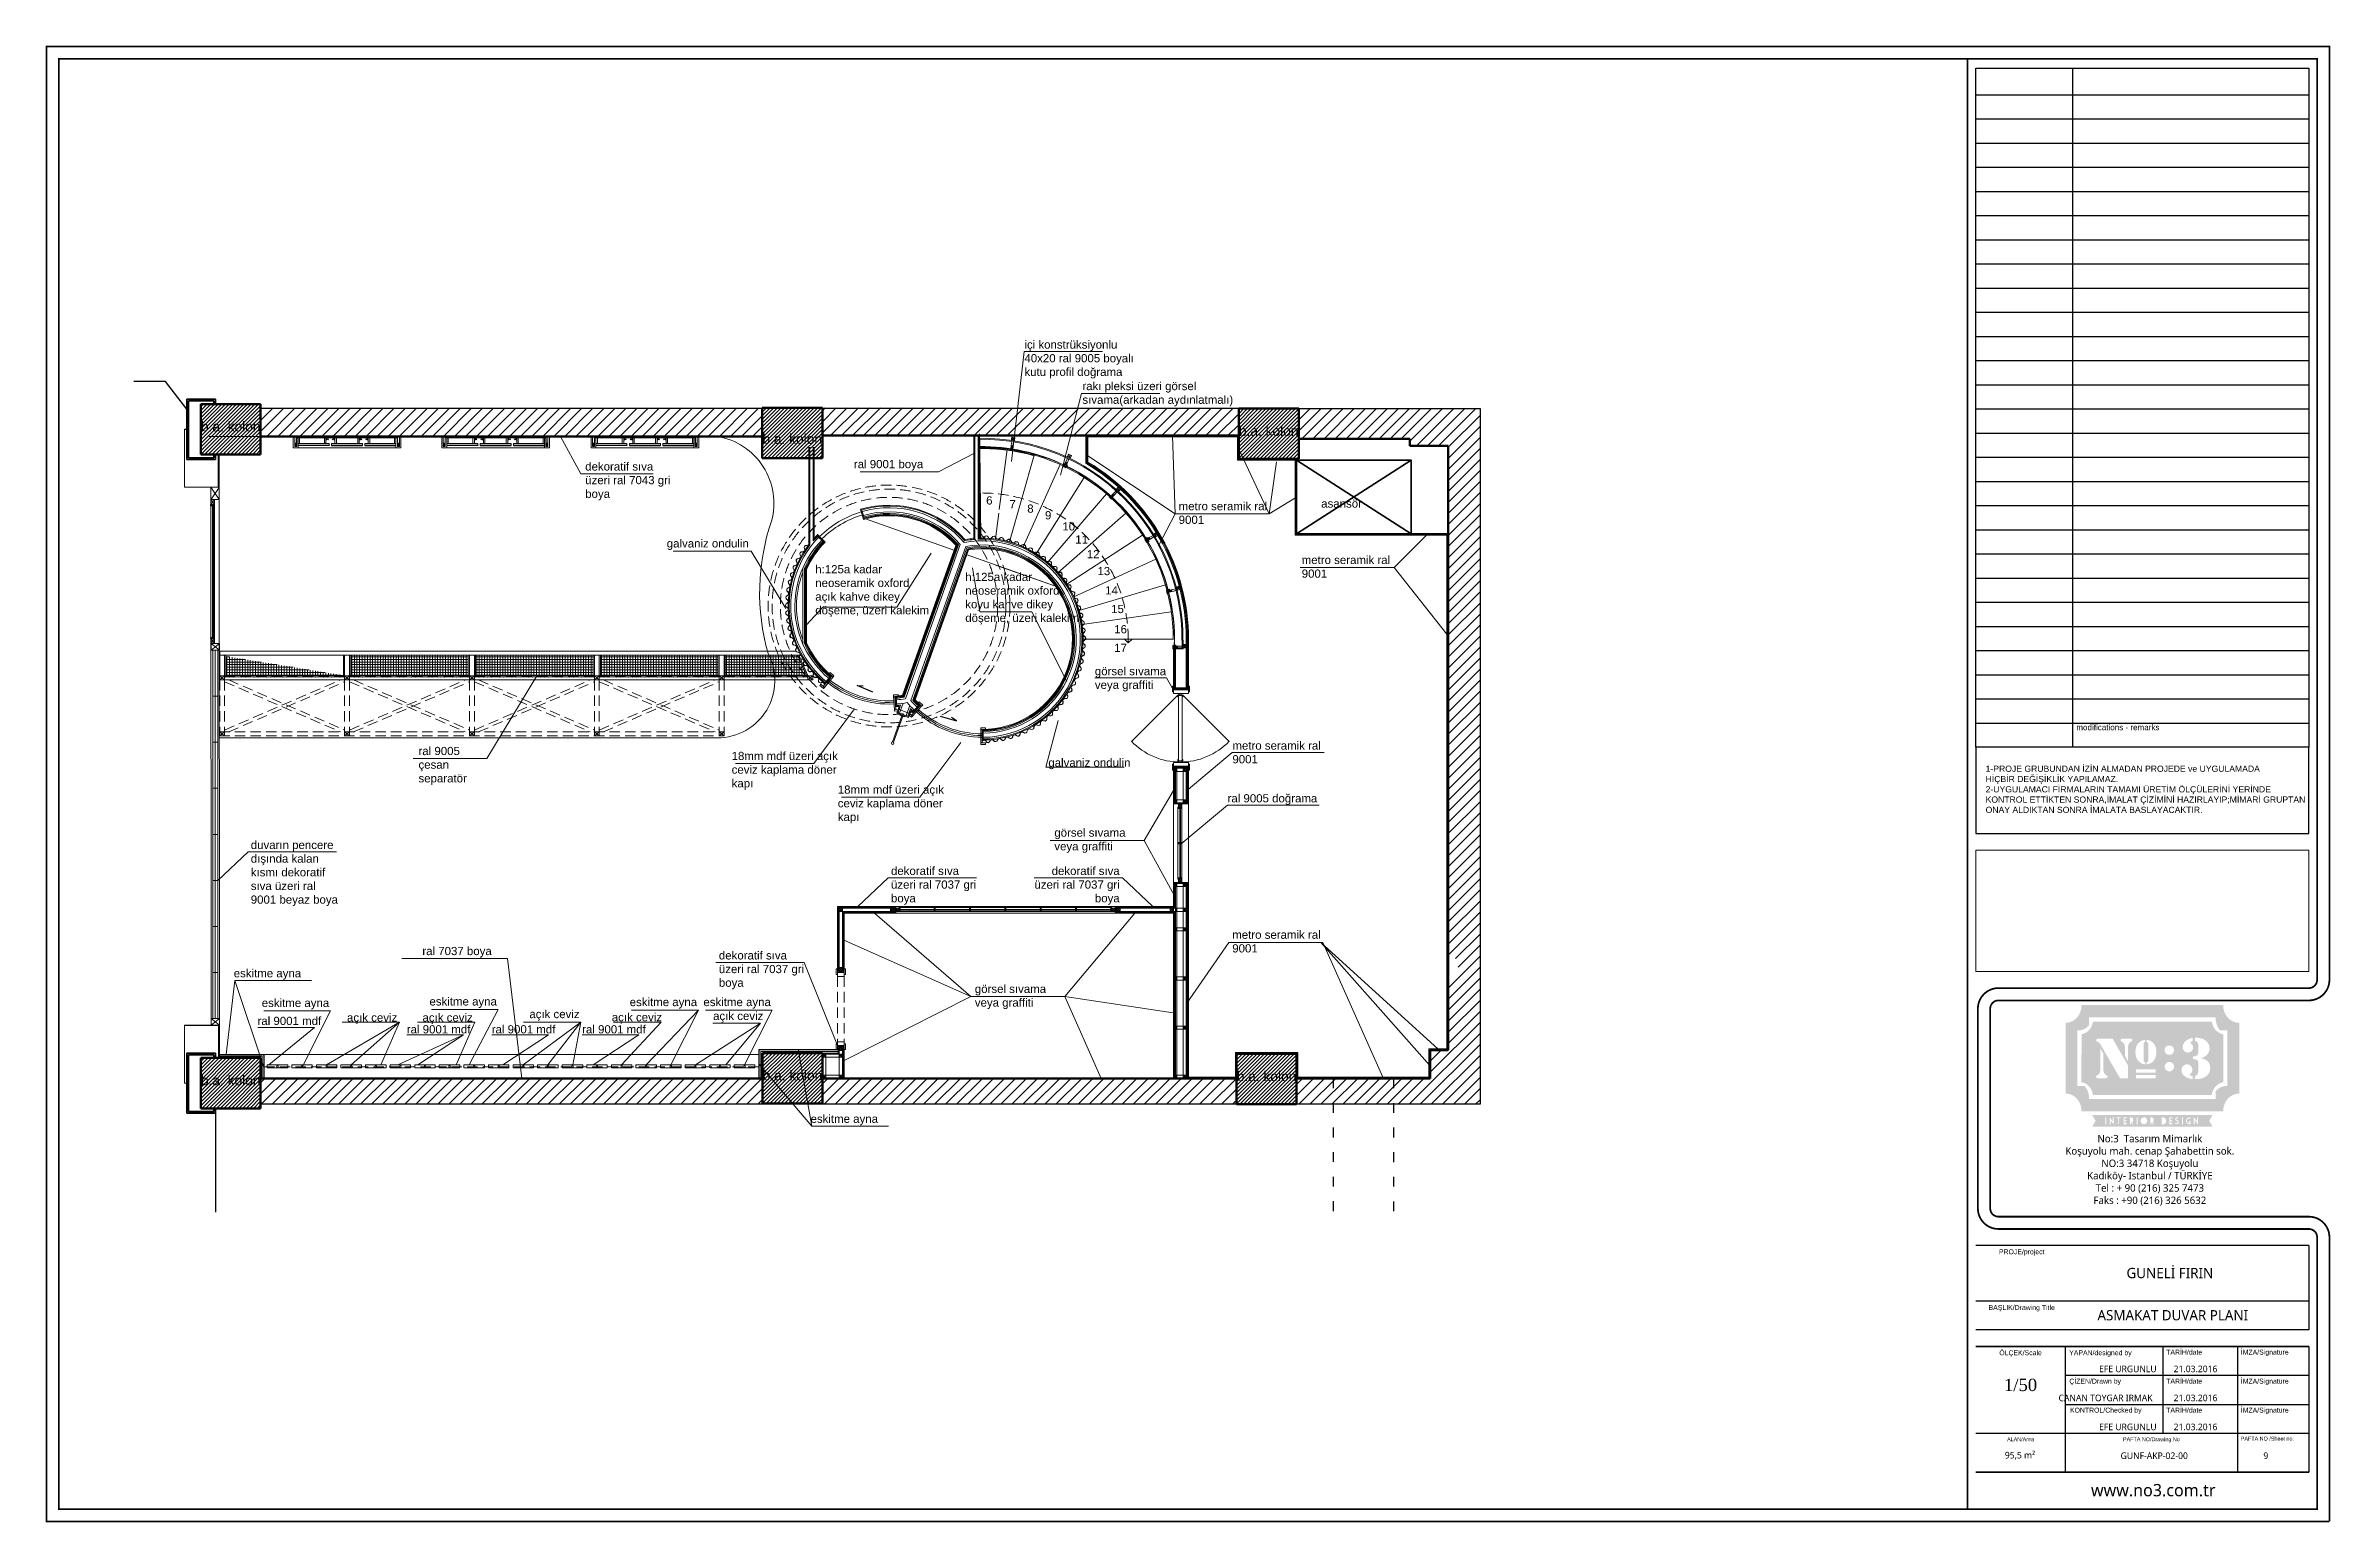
# Model space of a CAD drawing. Header units: millimetres. Extents: x 54215 to 67697, y 23496 to 56611.
# Drawn here: x 60161 to 62949, y 50261 to 52063 of the extents above; entities that cross this region are included whole.
import ezdxf
from ezdxf.enums import TextEntityAlignment as Align

# ---------------------------------------------------------------- set-up
doc = ezdxf.new("R2010")
doc.units = ezdxf.units.MM
doc.linetypes.add('ACAD_ISO03W100', pattern=[30, 12, -18])
doc.linetypes.add('DASHED', pattern=[19.05, 12.7, -6.35])
for name, color, linetype, lineweight in [('- 0.09', 9, 'Continuous', 9), ('- 0.30', 6, 'Continuous', 30), ('- 0.35', 3, 'Continuous', 35), ('- 0.50', 30, 'Continuous', 50), ('no3_ahsap gorunus arka ince', 53, 'Continuous', 15), ('no3_ahsap gorunus on ince', 32, 'Continuous', 13), ('no3_cam gorunus on', 142, 'Continuous', 15), ('no3_cam kesit arka', 141, 'Continuous', 18), ('no3_duvar kaplama', 8, 'Continuous', 0), ('no3_duvar mevcut', 4, 'Continuous', 35), ('no3_duvar ytong', 101, 'Continuous', 0), ('no3_kutu profil gorunus', 8, 'Continuous', 0), ('no3_kutuprofil kesit', 74, 'Continuous', 18), ('no3_mermer gorunus arka', 41, 'Continuous', 13), ('no3_mobilya aydınlatma', 50, 'Continuous', 13), ('no3_tefriş arka ince', 65, 'Continuous', 13), ('no3_tefriş arka kalın', 77, 'Continuous', 15), ('no3_tefriş izdüşüm', 87, 'Continuous', 15), ('no3_yazı duvar', 152, 'Continuous', 0), ('t_tarama', 251, 'Continuous', 20), ('t_tefris ince', 34, 'Continuous', 15), ('t_yazı', 154, 'Continuous', 25)]:
    doc.layers.add(name, color=color, linetype=linetype, lineweight=lineweight)
doc.layers.add('0 rölöve', color=7, linetype='Continuous', true_color=0xf1380e)
doc.layers.add('Layer 1', color=7, linetype='Continuous')
for name, color, linetype, lineweight, true_color in [('no3_ahsap kesit on', 7, 'Continuous', 20, 0xfca103), ('no3_alçıpan kesit', 7, 'Continuous', 20, 0xf5003d), ('no3_doğrama kesit', 7, 'Continuous', 18, 0x35355a), ('no3_sıva', 7, 'Continuous', 0, 0x414b26), ('no3_tefriş ön ince', 7, 'Continuous', 18, 0x8c1aff)]:
    doc.layers.add(name, color=color, linetype=linetype, lineweight=lineweight, true_color=true_color)
doc.styles.add('ARIALT', font='arial.ttf', dxfattribs={"height": 10})
doc.styles.add('AT-ARIAL', font='arial.ttf')
doc.styles.get("Standard").update_dxf_attribs({"font": 'arial.ttf'})

msp = doc.modelspace()

# ---------------------------------------------------------------- texts
at = {"color": 250, "insert": (62528.311, 51155.847), "char_height": 7.52595, "width": 517.45576, "attachment_point": 4}
msp.add_mtext('1-PROJE GRUBUNDAN İZİN ALMADAN PROJEDE ve UYGULAMADA\\PHİÇBİR DEĞİŞİKLİK YAPILAMAZ.\\P2-UYGULAMACI FİRMALARIN TAMAMI ÜRETİM ÖLÇÜLERİNİ YERİNDE \\PKONTROL ETTİKTEN SONRA,İMALAT ÇİZİMİNİ HAZIRLAYIP;MİMARİ GRUPTAN\\PONAY ALDIKTAN SONRA İMALATA BASLAYACAKTIR.', dxfattribs=at)
at = {"color": 7}
for s, insert, char_height, width, attachment_point in [('{\\fLucida Sans Unicode|b0|i0|c162|p34;No:3  Tasarım Mimarlık\\PKoşuyolu mah. cenap Şahabettin sok.\\PNO:3 34718 Koşuyolu\\PKadıköy- Istanbul / TÜRKİYE\\PTel : + 90 (216) 325 7473\\PFaks : +90 (216) 326 5632}', (62728.749, 50690.937), 9.03114, 233.90379, 5), ('{\\fLucida Sans Unicode|b0|i0|c162|p34;GUNELİ FIRIN}', (62753.161, 50565.439), 12.54325, 279.45279, 5), ('{\\fLucida Sans Unicode|b0|i0|c162|p34;ASMAKAT DUVAR PLANI}', (62756.728, 50513.958), 12.54325, 307.0384, 5), ('{\\fGeorgia|b0|i0|c162|p18;1/50\\P}', (62570.946, 50428.903), 15.0519, 307.0384, 5), ('{\\fLucida Sans Unicode|b0|i0|c162|p34;EFE URGUNLU}', (62666.759, 50448.458), 8.02768, 307.0384, 4), ('{\\fLucida Sans Unicode|b0|i0|c162|p34;21.03.2016}', (62757.75, 50448.458), 8.02768, 307.0384, 4), ('{\\fLucida Sans Unicode|b0|i0|c162|p34;CANAN TOYGAR IRMAK}', (62617.33, 50413.066), 8.02768, 307.0384, 4), ('{\\fLucida Sans Unicode|b0|i0|c162|p34;21.03.2016}', (62757.75, 50413.066), 8.02768, 307.0384, 4), ('{\\fLucida Sans Unicode|b0|i0|c162|p34;EFE URGUNLU}', (62666.759, 50377.673), 8.02768, 307.0384, 4), ('{\\fLucida Sans Unicode|b0|i0|c162|p34;21.03.2016}', (62757.75, 50377.673), 8.02768, 307.0384, 4), ('{\\fLucida Sans Unicode|b0|i0|c162|p34;95,5 m²}', (62551.744, 50342.513), 8.02768, 307.0384, 4), ('{\\fLucida Sans Unicode|b0|i0|c162|p34;GUNF-AKP-02-00}', (62693.001, 50342.513), 8.02768, 307.0384, 4), ('{\\fLucida Sans Unicode|b0|i0|c162|p34;9}', (62867.244, 50342.513), 8.02768, 307.0384, 4), ('{\\fLucida Sans Unicode|b0|i0|c162|p34;www.no3.com.tr}', (62732.847, 50300.399), 15.0519, 233.90379, 5)]:
    msp.add_mtext(s, dxfattribs=dict(at, insert=insert, char_height=char_height, width=width, attachment_point=attachment_point))
at = {"layer": 'no3_yazı duvar', "char_height": 10}
for s, insert, width, attachment_point in [('içi konstrüksiyonlu 40x20 ral 9005 boyalı kutu profil doğrama', (61355.377, 51703.7), 143.81258, 1), ('rakı pleksi üzeri görsel sıvama(arkadan aydınlatmalı)', (61426.126, 51653.032), 229.00876, 1), ('dekoratif sıva üzeri ral 7043 gri boya', (60819.405, 51554.896), 108.02303, 1), ('ral 9001 boya', (61147.25, 51557.797), 143.81258, 1), ('metro seramik ral 9001', (61543.599, 51506.491), 108.02303, 1), ('galvaniz ondulin', (60918.879, 51461.014), 143.81258, 1), ('metro seramik ral 9001', (61693.739, 51440.801), 108.02303, 1), ('h:125a kadar neoseramik oxford açık kahve dikey döşeme, üzeri kalekim', (61100.135, 51429.459), 143.81258, 1), ('h:125a kadar neoseramik oxford koyu kahve dikey döşeme, üzeri kalekim', (61283.159, 51420.116), 143.81258, 1), ('görsel sıvama veya graffiti', (61441.322, 51305.071), 108.02303, 1), ('metro seramik ral 9001', (61609.179, 51214.281), 108.02303, 1), ('ral 9005 çesan separatör', (60615.962, 51207.662), 85.88376, 1), ('18mm mdf üzeri açık ceviz kaplama döner kapı', (60998.089, 51201.586), 143.81258, 1), ('galvaniz ondulin', (61384.54, 51193.437), 143.81258, 1), ('18mm mdf üzeri açık ceviz kaplama döner kapı', (61127.606, 51160.529), 143.81258, 1), ('ral 9005 doğrama', (61603.279, 51149.923), 108.02303, 1), ('görsel sıvama veya graffiti', (61391.868, 51108.054), 108.02303, 1), ('duvarın pencere dışında kalan kısmı dekoratif sıva üzeri ral 9001 beyaz boya', (60411.284, 51093), 108.02303, 1), ('dekoratif sıva üzeri ral 7037 gri boya', (61192.533, 51061.306), 108.02303, 1), ('dekoratif sıva üzeri ral 7037 gri boya', (61471.639, 51061.306), 108.02303, 3), ('ral 7037 boya', (60620.686, 50963.519), 108.02303, 1), ('metro seramik ral 9001', (61608.989, 50983.446), 108.02303, 1), ('eskitme ayna', (60390.479, 50936.468), 108.02303, 1), ('dekoratif sıva üzeri ral 7037 gri boya', (60982.523, 50958.214), 108.02303, 1), ('görsel sıvama veya graffiti', (61294.866, 50917.34), 108.02303, 1), ('eskitme ayna', (60424.697, 50900.226), 108.02303, 1), ('açık ceviz', (60528.739, 50882.367), 108.02303, 1), ('açık ceviz', (60620.834, 50882.367), 108.02303, 1), ('eskitme ayna', (60629.327, 50902.024), 108.02303, 1), ('açık ceviz', (60751.219, 50886.59), 108.02303, 1), ('açık ceviz', (60851.841, 50882.769), 108.02303, 1), ('eskitme ayna', (60873.638, 50901.274), 108.02303, 1), ('eskitme ayna', (60963.636, 50901.274), 108.02303, 1), ('açık ceviz', (60975.448, 50884.34), 108.02303, 1), ('ral 9001 mdf', (60419.552, 50878.272), 108.02303, 1), ('ral 9001 mdf', (60601.675, 50867.975), 108.02303, 1), ('ral 9001 mdf', (60705.343, 50867.975), 108.02303, 1), ('ral 9001 mdf', (60815.662, 50867.975), 108.02303, 1), ('eskitme ayna', (61094.392, 50758.774), 108.02303, 1)]:
    msp.add_mtext(s, dxfattribs=dict(at, insert=insert, width=width, attachment_point=attachment_point))
at = {"layer": 't_yazı', "linetype": 'Continuous', "style": 'ARIALT'}
for s, height, p in [('ALAN/Area', 4.719, (62570.946, 50362.679)), ('PAFTA NO/Drawing No', 4.71898, (62730.59, 50362.679))]:
    msp.add_text(s, height=height, dxfattribs=at).set_placement(p, align=Align.MIDDLE_CENTER)
at = {"layer": 't_yazı', "color": 252, "insert": (62639.019, 51235.017), "char_height": 7.02422, "width": 149.98671, "attachment_point": 1, "style": 'AT-ARIAL'}
msp.add_mtext('modifications - remarks', dxfattribs=at)
at = {"layer": 't_yazı', "style": 'ARIALT'}
for s, insert, char_height, width, attachment_point in [('PROJE/project', (62572.383, 50594.478), 6.02076, 111.9856, 2), ('BAŞLIK/Drawing Title', (62572.383, 50526.457), 6.02076, 111.9856, 2), ('ÖLÇEK/Scale', (62570.946, 50471.215), 6.02076, 40.67138, 2), ('YAPAN/designed by', (62668.434, 50471.215), 6.02076, 111.9856, 2), ('TARİH/date', (62748.711, 50471.978), 6.0208, 45.79917, 1), ('İMZA/Signature', (62839.702, 50471.978), 6.02076, 45.79917, 1), ('ÇİZEN/Drawn by', (62661.992, 50436.586), 6.02076, 111.9856, 2), ('TARİH/date', (62748.711, 50436.586), 6.0208, 45.79917, 1), ('İMZA/Signature', (62839.702, 50436.586), 6.02076, 45.79917, 1), ('KONTROL/Checked by', (62631.253, 50401.193), 6.02076, 100.6056, 1), ('TARİH/date', (62748.711, 50401.193), 6.0208, 45.79917, 1), ('İMZA/Signature', (62839.702, 50401.193), 6.02076, 45.79917, 1)]:
    msp.add_mtext(s, dxfattribs=dict(at, insert=insert, char_height=char_height, width=width, attachment_point=attachment_point))
at = {"layer": 't_yazı', "linetype": 'Continuous', "insert": (62839.702, 50365.801), "char_height": 4.71898, "width": 113.029, "attachment_point": 1, "style": 'ARIALT'}
msp.add_mtext('PAFTA NO /Sheet no:', dxfattribs=at)

# ---------------------------------------------------------------- blocks, each defined once
blk = doc.blocks.new('asmakatplanblok')
at = {"layer": '- 0.09'}
h = blk.add_hatch(dxfattribs=at)
h.set_pattern_fill('ANSI31', color=256)
h.set_pattern_definition([(45, (61649.389, 25204.291), (-2.245064, 2.245064), [])])
h.paths.add_polyline_path([(62945, 26874.3), (62872, 26874.3), (62872, 26812.8), (62945, 26812.8)])
h.paths.add_polyline_path([(63630.5, 26869.8), (63557, 26869.8), (63557, 26808.3), (63630.5, 26808.3)])
h.paths.add_polyline_path([(64212, 26868.8), (64138.5, 26868.8), (64138.5, 26807.3), (64212, 26807.3)])
h.paths.add_polyline_path([(64209, 26081.3), (64136, 26081.3), (64136, 26019.8), (64209, 26019.8)])
h.paths.add_polyline_path([(63630.5, 26082.3), (63557.5, 26082.3), (63557.5, 26020.8), (63630.5, 26020.8)])
h.paths.add_polyline_path([(62945, 26076.3), (62872, 26076.3), (62872, 26014.8), (62945, 26014.8)])
h = blk.add_hatch(dxfattribs=at)
h.set_pattern_fill('ANSI31', color=256, scale=3)
h.set_pattern_definition([(45, (61649.389, 25204.291), (-6.735192, 6.735192), [])])
h.paths.add_polyline_path([(64394, 26197.7), (64394, 26174.4), (64406.2, 26174.4), (64406.2, 26197.7)])
h.paths.add_polyline_path([(64138.5, 26868.8), (63630.5, 26869.8), (63630.5, 26835.8), (64138.5, 26835.8)])
h.paths.add_polyline_path([(62945, 26019.8), (64136, 26019.8), (64136, 26051.3), (63630.5, 26051.3), (63630.5, 26020.8), (63557.5, 26020.8), (63557.5, 26051.3), (62945, 26051.3)])
h.paths.add_polyline_path([(63557, 26868.8), (62945, 26868.8), (62945, 26834.8), (63557, 26834.8)])
h.paths.add_polyline_path([(64209, 26019.8), (64433, 26019.8), (64433, 26868.8), (64212, 26868.8), (64212, 26831.8), (64347.5, 26831.8), (64347.5, 26823.3), (64394, 26823.3), (64394, 26085.8), (64372.1, 26085.8), (64372.1, 26051.3), (64209, 26051.3)])
at = {"layer": 'no3_duvar kaplama'}
h = blk.add_hatch(dxfattribs=at)
h.set_pattern_fill('NET', color=256)
edge = h.paths.add_edge_path(flags=17)
edge.add_line((63565.4, 26567.8), (63512, 26567.8))
edge.add_line((63512, 26567.8), (63512, 26543.1))
edge.add_line((63512, 26543.1), (63572.2, 26543.1))
edge.add_arc((63502.5, 26537), 70, 4.9742, 26.1169)
edge = h.paths.add_edge_path()
edge.add_line((63600.3, 26567.5), (63565.4, 26567.8))
edge.add_arc((63502.5, 26537), 70, 4.9742, 26.1169, ccw=False)
edge.add_line((63572.2, 26543.1), (63611.3, 26542.8))
edge.add_line((63611.3, 26542.8), (63600.3, 26567.5))
h.paths.add_polyline_path([(63503, 26567.8), (63359.7, 26567.8), (63359.7, 26543.1), (63503, 26543.1)], flags=17)
h.paths.add_polyline_path([(63350.7, 26567.8), (63207.3, 26567.8), (63207.3, 26543.1), (63350.7, 26543.1)], flags=17)
h.paths.add_polyline_path([(63198.3, 26567.8), (63054.9, 26567.8), (63054.9, 26543.1), (63198.3, 26543.1)], flags=17)
edge = h.paths.add_edge_path()
edge.add_line((63597.9, 26567.8), (62895, 26567.8))
edge.add_line((63045.9, 26543.1), (63045.9, 26567.8))
edge.add_line((63045.9, 26543.1), (62902.5, 26543.1))
edge.add_line((62902.5, 26543.1), (62902.5, 26567.8))
at = {"layer": '- 0.30', "linetype": 'ACAD_ISO03W100'}
blk.add_lwpolyline([(64254, 25889.4), (64254, 26051.3), (64327.3, 26051.3), (64327.3, 25889.4)], dxfattribs=at)
at = {"layer": '- 0.35'}
for p, q in [((62890, 26880.3), (62855, 26880.3)), ((62855, 26880.3), (62855, 26806.8)), ((62888, 26878.3), (62857, 26878.3)), ((62857, 26878.3), (62857, 26808.8)), ((62888, 26878.3), (62888, 26874.3)), ((62890, 26880.3), (62890, 26874.3)), ((62890, 26806.8), (62855, 26806.8)), ((62888, 26808.8), (62857, 26808.8)), ((62888, 26812.8), (62888, 26808.8)), ((62890, 26812.8), (62890, 26806.8)), ((62890, 26082.3), (62855, 26082.3)), ((62855, 26082.3), (62855, 26008.8)), ((62888, 26080.3), (62857, 26080.3)), ((62857, 26080.3), (62857, 26010.8)), ((62888, 26080.3), (62888, 26076.3)), ((62890, 26082.3), (62890, 26076.3)), ((62890, 26008.8), (62855, 26008.8)), ((62888, 26010.8), (62857, 26010.8))]:
    blk.add_line(p, q, dxfattribs=at)
at = {"layer": '- 0.35', "color": 2}
for p, q in [((62888, 26010.8), (62888, 26014.8)), ((62890, 26008.8), (62890, 26014.8))]:
    blk.add_line(p, q, dxfattribs=at)
at = {"layer": '- 0.50'}
for p, q in [((62945, 26874.3), (62872, 26874.3)), ((62872, 26812.8), (62872, 26874.3)), ((62945, 26812.8), (62945, 26874.3)), ((63557, 26869.8), (63557, 26808.3)), ((63557, 26869.8), (63630.5, 26869.8)), ((63630.5, 26808.3), (63630.5, 26869.8)), ((64138.5, 26868.8), (64138.5, 26807.3)), ((64138.5, 26868.8), (64212, 26868.8)), ((64212, 26807.3), (64212, 26868.8)), ((62945, 26834.8), (63557, 26834.8)), ((63630.5, 26835.8), (64138.5, 26835.8)), ((64212, 26831.8), (64347.5, 26831.8)), ((64347.5, 26831.8), (64347.5, 26823.3)), ((64347.5, 26823.3), (64394, 26823.3)), ((64394, 26823.3), (64394, 26085.8)), ((62945, 26812.8), (62872, 26812.8)), ((63557, 26808.3), (63630.5, 26808.3)), ((64138.5, 26807.3), (64212, 26807.3)), ((62872, 26076.3), (62872, 26014.8)), ((62945, 26076.3), (62872, 26076.3)), ((62945, 26076.3), (62945, 26014.8)), ((63557.5, 26020.8), (63557.5, 26082.3)), ((63557.5, 26082.3), (63630.5, 26082.3)), ((63630.5, 26082.3), (63630.5, 26020.8)), ((64136, 26019.8), (64136, 26081.3)), ((64136, 26081.3), (64209, 26081.3)), ((64209, 26081.3), (64209, 26019.8)), ((64372.1, 26051.3), (64372.1, 26085.8)), ((64372.1, 26085.8), (64394, 26085.8)), ((62945, 26051.3), (63557.5, 26051.3)), ((63630.5, 26051.3), (64136, 26051.3)), ((64209, 26051.3), (64372.1, 26051.3)), ((62945, 26014.8), (62872, 26014.8)), ((63557.5, 26020.8), (63630.5, 26020.8)), ((64136, 26019.8), (64209, 26019.8))]:
    blk.add_line(p, q, dxfattribs=at)
for p, q in [((63028.6, 26823.9), (62990.8, 26823.9)), ((63028.6, 26824.3), (63028.6, 26823.9)), ((63209.9, 26823.9), (63172.1, 26823.9)), ((63209.9, 26824.3), (63209.9, 26823.9)), ((63392, 26823.9), (63354.2, 26823.9)), ((63392, 26824.3), (63392, 26823.9)), ((63822.6, 26710.8), (63822.6, 26831.4)), ((62888.7, 26589.6), (62888.7, 26750.3)), ((63719.8, 26261.3), (63719.8, 26252.9)), ((63987.8, 26261.3), (63987.8, 26252.9)), ((64058.8, 26051.3), (63657.2, 26051.3))]:
    blk.add_line(p, q)
at = {"color": 1}
for p, q in [((64077.3, 26526.4), (64059, 26526.4)), ((64077.3, 26431.2), (64059, 26431.2))]:
    blk.add_line(p, q, dxfattribs=at)
for points in [[(63031.6, 26824.3), (63031.6, 26823.9), (63069.3, 26823.9), (63069.3, 26824.3)], [(63072.3, 26824.3), (63072.3, 26823.9), (63110.1, 26823.9)], [(63212.9, 26824.3), (63212.9, 26823.9), (63250.6, 26823.9), (63250.6, 26824.3)], [(63253.6, 26824.3), (63253.6, 26823.9), (63291.4, 26823.9)], [(63395, 26824.3), (63395, 26823.9), (63432.8, 26823.9), (63432.8, 26824.3)], [(63435.8, 26824.3), (63435.8, 26823.9), (63473.6, 26823.9)]]:
    blk.add_lwpolyline(points)
at = {"layer": '0 rölöve'}
for p, q in [((64138.5, 26868.8), (62945, 26868.8)), ((63692.1, 26522.7), (63672.9, 26530.8)), ((63672.9, 26530.8), (63680.3, 26530.3)), ((63774.3, 26493.5), (63794.2, 26487.6)), ((63794.2, 26487.6), (63788.2, 26492)), ((62890, 26008.8), (62890, 25887.9))]:
    blk.add_line(p, q, dxfattribs=at)
for points in [[(62855, 26868), (62828.7, 26901.7), (62790.4, 26901.7)], [(64212, 26868.8), (64433, 26868.8), (64433, 26019.8), (62945, 26019.8)]]:
    blk.add_lwpolyline(points, dxfattribs=at)
at = {"layer": 'no3_ahsap gorunus arka ince'}
for p, q in [((62990.8, 26820.8), (63110.1, 26820.8)), ((63172.1, 26820.8), (63291.4, 26820.8)), ((63354.2, 26820.8), (63473.6, 26820.8))]:
    blk.add_line(p, q, dxfattribs=at)
at = {"layer": 'no3_ahsap gorunus on ince'}
for p, q in [((62949.4, 26080.7), (63552.7, 26080.7)), ((63522, 26051.3), (62945.9, 26051.3))]:
    blk.add_line(p, q, dxfattribs=at)
for points in [[(63647.3, 26178.2), (63648.8, 26178.2), (63648.8, 26185.2), (63647.3, 26185.2)], [(63648.8, 26180.4), (63657.2, 26180.4), (63657.2, 26175.9), (63648.8, 26175.9)], [(63658.7, 26178.2), (63657.2, 26178.2), (63657.2, 26185.2), (63658.7, 26185.2)], [(63648.8, 26091.4), (63657.2, 26091.4), (63657.2, 26095.9), (63648.8, 26095.9)], [(63647.3, 26093.7), (63648.8, 26093.7), (63648.8, 26086.7), (63647.3, 26086.7)], [(63658.7, 26093.7), (63657.2, 26093.7), (63657.2, 26086.7), (63658.7, 26086.7)]]:
    blk.add_lwpolyline(points, close=True, dxfattribs=at)
for centre, radius, start, end in [((63711.8, 26627.9), 119.7, 106.4058, 135), ((63711.8, 26627.9), 115.7, 106.4058, 135), ((63711.8, 26627.9), 119.7, 230.7587, 272.9005), ((63711.8, 26627.9), 117.7, 230.7587, 272.8859), ((63711.8, 26627.9), 115.7, 230.7587, 272.8707), ((63825.4, 26587.5), 119.7, 227.9209, 270.0627), ((63825.4, 26587.5), 117.7, 227.9356, 270.0627), ((63825.4, 26587.5), 115.7, 227.9507, 270.0627)]:
    blk.add_arc(centre, radius, start, end, dxfattribs=at)
at = {"layer": 'no3_ahsap kesit on'}
for p, q in [((62984.8, 26834.8), (62986.6, 26834.8)), ((63111.9, 26834.8), (62989, 26834.8)), ((62989, 26833), (62989, 26834.8)), ((62989, 26833), (62990.8, 26833)), ((63111.9, 26833), (62989, 26833)), ((62990.8, 26826.1), (62990.8, 26833)), ((62992.6, 26826.1), (62992.6, 26833)), ((63022.8, 26826.1), (63022.8, 26833)), ((63024.6, 26826.1), (63024.6, 26833)), ((63035.6, 26826.1), (63035.6, 26833)), ((63037.4, 26826.1), (63037.4, 26833)), ((63063.5, 26826.1), (63063.5, 26833)), ((63065.3, 26826.1), (63065.3, 26833)), ((63076.3, 26826.1), (63076.3, 26833)), ((63078.1, 26826.1), (63078.1, 26833)), ((63108.3, 26826.1), (63108.3, 26833)), ((63111.9, 26833), (63110.1, 26833)), ((63110.1, 26826.1), (63110.1, 26833)), ((63111.9, 26833), (63111.9, 26834.8)), ((63116.1, 26834.8), (63114.3, 26834.8)), ((63166.1, 26834.8), (63167.9, 26834.8)), ((63293.2, 26834.8), (63170.3, 26834.8)), ((63170.3, 26833), (63170.3, 26834.8)), ((63170.3, 26833), (63172.1, 26833)), ((63293.2, 26833), (63170.3, 26833)), ((63172.1, 26826.1), (63172.1, 26833)), ((63173.9, 26826.1), (63173.9, 26833)), ((63204.1, 26826.1), (63204.1, 26833)), ((63205.9, 26826.1), (63205.9, 26833)), ((63216.9, 26826.1), (63216.9, 26833)), ((63218.7, 26826.1), (63218.7, 26833)), ((63244.8, 26826.1), (63244.8, 26833)), ((63246.6, 26826.1), (63246.6, 26833)), ((63257.6, 26826.1), (63257.6, 26833)), ((63259.4, 26826.1), (63259.4, 26833)), ((63289.6, 26826.1), (63289.6, 26833)), ((63293.2, 26833), (63291.4, 26833)), ((63291.4, 26826.1), (63291.4, 26833)), ((63293.2, 26833), (63293.2, 26834.8)), ((63297.4, 26834.8), (63295.6, 26834.8)), ((63348.2, 26834.8), (63350, 26834.8)), ((63475.4, 26834.8), (63352.4, 26834.8)), ((63352.4, 26833), (63352.4, 26834.8)), ((63352.4, 26833), (63354.2, 26833)), ((63475.4, 26833), (63352.4, 26833)), ((63354.2, 26826.1), (63354.2, 26833)), ((63356, 26826.1), (63356, 26833)), ((63386.2, 26826.1), (63386.2, 26833)), ((63388, 26826.1), (63388, 26833)), ((63399, 26826.1), (63399, 26833)), ((63400.8, 26826.1), (63400.8, 26833)), ((63427, 26826.1), (63427, 26833)), ((63428.8, 26826.1), (63428.8, 26833)), ((63439.8, 26826.1), (63439.8, 26833)), ((63441.6, 26826.1), (63441.6, 26833)), ((63471.8, 26826.1), (63471.8, 26833)), ((63475.4, 26833), (63473.6, 26833)), ((63473.6, 26826.1), (63473.6, 26833)), ((63475.4, 26833), (63475.4, 26834.8)), ((63479.6, 26834.8), (63477.8, 26834.8)), ((63631.6, 26529.7), (63633, 26528.6)), ((63637.2, 26533.7), (63635.8, 26534.8)), ((63640.3, 26537.6), (63638.9, 26538.7)), ((63720.1, 26501.4), (63718.3, 26501.3)), ((63739.1, 26494.7), (63740.4, 26493.4)), ((63823.7, 26472.3), (63825.5, 26472.3)), ((63823.7, 26467.3), (63825.5, 26467.3)), ((63825.5, 26460.7), (63823.7, 26460.7))]:
    blk.add_line(p, q, dxfattribs=at)
for points in [[(62984.8, 26834.8), (62984.8, 26820.8), (62990.8, 26820.8), (62990.8, 26833)], [(62986.6, 26834.8), (62986.6, 26822.6), (62989, 26822.6), (62989, 26833)], [(63116.1, 26834.8), (63116.1, 26820.8), (63110.1, 26820.8), (63110.1, 26833)], [(63114.3, 26834.8), (63114.3, 26822.6), (63111.9, 26822.6), (63111.9, 26833)], [(63166.1, 26834.8), (63166.1, 26820.8), (63172.1, 26820.8), (63172.1, 26833)], [(63167.9, 26834.8), (63167.9, 26822.6), (63170.3, 26822.6), (63170.3, 26833)], [(63297.4, 26834.8), (63297.4, 26820.8), (63291.4, 26820.8), (63291.4, 26833)], [(63295.6, 26834.8), (63295.6, 26822.6), (63293.2, 26822.6), (63293.2, 26833)], [(63348.2, 26834.8), (63348.2, 26820.8), (63354.2, 26820.8), (63354.2, 26833)], [(63350, 26834.8), (63350, 26822.6), (63352.4, 26822.6), (63352.4, 26833)], [(63479.6, 26834.8), (63479.6, 26820.8), (63473.6, 26820.8), (63473.6, 26833)], [(63477.8, 26834.8), (63477.8, 26822.6), (63475.4, 26822.6), (63475.4, 26833)], [(63642.1, 26542.5), (63631.6, 26529.7)], [(63643.5, 26541.4), (63633, 26528.6)], [(63717.2, 26517.8), (63718.3, 26501.3)], [(63719, 26517.9), (63720.1, 26501.4)], [(63722.2, 26499.8), (63718.4, 26499.5), (63718.3, 26501.3), (63722.9, 26501.6)], [(63736.4, 26494.7), (63739.1, 26492.1), (63740.4, 26493.4), (63737, 26496.6)], [(63750.3, 26506.8), (63739.1, 26494.7)], [(63751.6, 26505.6), (63740.4, 26493.4)], [(63823.7, 26477.2), (63823.7, 26460.7)], [(63825.5, 26477.2), (63825.5, 26460.7)], [(62894.7, 26080.3), (62949, 26080.3), (62949, 26051.3)], [(62894.7, 26078.3), (62947, 26078.3), (62947, 26051.3)], [(62953, 26067.8), (62978, 26067.8), (62978, 26064.2), (62953, 26064.2), (62953, 26067.8)], [(62983, 26067.8), (63008, 26067.8), (63008, 26064.2), (62983, 26064.2), (62983, 26067.8)], [(63013, 26067.8), (63038, 26067.8), (63038, 26064.2), (63013, 26064.2), (63013, 26067.8)], [(63043, 26067.8), (63068, 26067.8), (63068, 26064.2), (63043, 26064.2), (63043, 26067.8)], [(63073, 26067.8), (63098, 26067.8), (63098, 26064.2), (63073, 26064.2), (63073, 26067.8)], [(63103, 26067.8), (63128, 26067.8), (63128, 26064.2), (63103, 26064.2), (63103, 26067.8)], [(63133, 26067.8), (63158, 26067.8), (63158, 26064.2), (63133, 26064.2), (63133, 26067.8)], [(63163, 26067.8), (63188, 26067.8), (63188, 26064.2), (63163, 26064.2), (63163, 26067.8)], [(63193, 26067.8), (63218, 26067.8), (63218, 26064.2), (63193, 26064.2), (63193, 26067.8)], [(63223, 26067.8), (63248, 26067.8), (63248, 26064.2), (63223, 26064.2), (63223, 26067.8)], [(63253, 26067.8), (63278, 26067.8), (63278, 26064.2), (63253, 26064.2), (63253, 26067.8)], [(63283, 26067.8), (63308, 26067.8), (63308, 26064.2), (63283, 26064.2), (63283, 26067.8)], [(63313, 26067.8), (63338, 26067.8), (63338, 26064.2), (63313, 26064.2), (63313, 26067.8)], [(63343, 26067.8), (63368, 26067.8), (63368, 26064.2), (63343, 26064.2), (63343, 26067.8)], [(63373, 26067.8), (63398, 26067.8), (63398, 26064.2), (63373, 26064.2), (63373, 26067.8)], [(63403, 26067.8), (63428, 26067.8), (63428, 26064.2), (63403, 26064.2), (63403, 26067.8)], [(63433, 26067.8), (63458, 26067.8), (63458, 26064.2), (63433, 26064.2), (63433, 26067.8)], [(63463, 26067.8), (63488, 26067.8), (63488, 26064.2), (63463, 26064.2), (63463, 26067.8)], [(63493, 26067.8), (63518, 26067.8), (63518, 26064.2), (63493, 26064.2), (63493, 26067.8)], [(63523, 26067.8), (63548, 26067.8), (63548, 26064.2), (63523, 26064.2), (63523, 26067.8)], [(63553.5, 26051.3), (63553.5, 26086.3), (63649.8, 26086.3)], [(63555.5, 26051.3), (63555.5, 26084.3), (63649.8, 26084.3)]]:
    blk.add_lwpolyline(points, dxfattribs=at)
for points in [[(62990.8, 26826.1), (63028.6, 26826.1), (63028.6, 26824.3), (62990.8, 26824.3)], [(63031.6, 26826.1), (63069.3, 26826.1), (63069.3, 26824.3), (63031.6, 26824.3)], [(63072.3, 26826.1), (63110.1, 26826.1), (63110.1, 26824.3), (63072.3, 26824.3)], [(63172.1, 26826.1), (63209.9, 26826.1), (63209.9, 26824.3), (63172.1, 26824.3)], [(63212.9, 26826.1), (63250.6, 26826.1), (63250.6, 26824.3), (63212.9, 26824.3)], [(63253.6, 26826.1), (63291.4, 26826.1), (63291.4, 26824.3), (63253.6, 26824.3)], [(63354.2, 26826.1), (63392, 26826.1), (63392, 26824.3), (63354.2, 26824.3)], [(63395, 26826.1), (63432.8, 26826.1), (63432.8, 26824.3), (63395, 26824.3)], [(63435.8, 26826.1), (63473.6, 26826.1), (63473.6, 26824.3), (63435.8, 26824.3)], [(63644.6, 26542.8), (63643.5, 26541.4), (63638.8, 26545.2), (63640, 26546.6)], [(63631.9, 26527.2), (63633, 26528.6), (63628.4, 26532.4), (63627.2, 26531)], [(63717.1, 26519.6), (63717.2, 26517.8), (63723.2, 26518.2), (63723.1, 26520)], [(63752.9, 26506.9), (63751.6, 26505.6), (63747.2, 26509.6), (63748.5, 26511)], [(63823.7, 26479), (63823.7, 26477.2), (63829.7, 26477.3), (63829.7, 26479.1)], [(63823.7, 26458.9), (63823.7, 26460.7), (63829.7, 26460.7), (63829.7, 26458.9)]]:
    blk.add_lwpolyline(points, close=True, dxfattribs=at)
at = {"layer": 'no3_alçıpan kesit', "lineweight": 13}
for p, q in [((63614.1, 26821.6), (63614.1, 26700.8)), ((63614.1, 26700.8), (63614.1, 26821.6)), ((63615.3, 26702.4), (63615.3, 26821.6)), ((63619.3, 26707.3), (63619.3, 26821.6)), ((63620.5, 26708.7), (63620.5, 26821.6)), ((63815.2, 26709), (63815.2, 26835.8)), ((63816.4, 26709.1), (63816.4, 26835.8)), ((63820.4, 26709.3), (63820.4, 26835.8)), ((63821.6, 26709.3), (63821.6, 26835.8)), ((63680.7, 26733.6), (63677, 26746)), ((63681.8, 26734), (63678.2, 26746.3)), ((63623.9, 26714.1), (63633, 26705)), ((63624.7, 26715), (63633.9, 26705.8)), ((63729.4, 26517.6), (63795.2, 26702.3)), ((63730.3, 26516.5), (63796.5, 26702.5)), ((63740.7, 26512.8), (63806.9, 26698.9)), ((63742.1, 26513.1), (63807.8, 26697.8)), ((63608.5, 26673.5), (63608.5, 26582.3)), ((63609.7, 26673.2), (63609.7, 26582.6)), ((63640.2, 26542.1), (63633, 26533.3)), ((63641.1, 26541.4), (63633.9, 26532.5)), ((63719.5, 26516.4), (63720.3, 26505.1)), ((63720.7, 26516.5), (63721.5, 26505.2)), ((63721.2, 26496.9), (63724.2, 26505.4)), ((63721.2, 26496.9), (63735.4, 26491.9)), ((63721.6, 26498.1), (63735.8, 26493)), ((63722.8, 26497.7), (63726, 26506.8)), ((63734.6, 26493.4), (63737.9, 26502.6)), ((63735.4, 26491.9), (63738.4, 26500.4)), ((63748.2, 26506.7), (63740.4, 26498.4)), ((63749, 26505.9), (63741.3, 26497.6)), ((63825.5, 26475.7), (63825.5, 26464.3)), ((63826.7, 26475.7), (63826.7, 26464.3))]:
    blk.add_line(p, q, dxfattribs=at)
at = {"layer": 'no3_alçıpan kesit'}
for p, q in [((63951.8, 26802.1), (63951.8, 26835.8)), ((63953, 26802.8), (63953, 26835.8)), ((62893.1, 26772.8), (62893.1, 26812.8)), ((62894.3, 26772.8), (62894.3, 26812.8)), ((64058.7, 26575.5), (64070.6, 26575.5)), ((64059, 26526.7), (64059, 26575.5)), ((64060, 26576.7), (64069.3, 26576.7)), ((64060, 26526.7), (64060, 26575.5)), ((64061.2, 26526.7), (64061.2, 26575.5)), ((64069.4, 26586.3), (64069.4, 26575.5)), ((64070.6, 26586.3), (64070.6, 26575.5)), ((64074.6, 26587.5), (64074.6, 26526.7)), ((64075.8, 26587.5), (64075.8, 26526.7)), ((64075.8, 26527.9), (64060, 26527.9)), ((64075.8, 26526.7), (64060, 26526.7)), ((64060, 26431.2), (64075.8, 26431.2)), ((64060, 26430), (64075.8, 26430)), ((64060, 26387.5), (64075.8, 26387.5)), ((64060, 26386.3), (64075.8, 26386.3)), ((64060, 26290.6), (64075.8, 26290.6)), ((64060, 26289.4), (64075.8, 26289.4)), ((64060, 26255.1), (64061.2, 26255.1)), ((64060, 26253.9), (64060, 26051.3)), ((64061.2, 26255.1), (64061.2, 26051.3)), ((62893.5, 26116.3), (62893.5, 26076.3)), ((62894.7, 26116.3), (62894.7, 26076.3)), ((63630.5, 26082.3), (63651, 26082.3)), ((63630.5, 26081.1), (63651, 26081.1))]:
    blk.add_line(p, q, dxfattribs=at)
for points in [[(64060, 26386.3), (64060, 26431.2)], [(64061.2, 26386.3), (64061.2, 26431.2)], [(64074.6, 26386.3), (64074.6, 26431.2)], [(64075.8, 26386.3), (64075.8, 26431.2)], [(64060, 26259.1), (64060, 26290.6)], [(64061.2, 26259.1), (64061.2, 26290.6)], [(64074.6, 26051.3), (64074.6, 26290.6)], [(64075.8, 26051.3), (64075.8, 26290.6)], [(64060, 26260.3), (63988.8, 26260.3), (63988.8, 26253.9), (64060, 26253.9)], [(64061.2, 26259.1), (63990, 26259.1), (63990, 26255.1), (64060, 26255.1)], [(64060, 26051.3), (64060, 26255.1)], [(64060, 26051.3), (64060, 26255.1)], [(63649.8, 26082.3), (63649.8, 26090.4), (63656.2, 26090.4), (63656.2, 26051.3)], [(63651, 26081.1), (63651, 26089.2), (63655, 26089.2), (63655, 26051.3)]]:
    blk.add_lwpolyline(points, dxfattribs=at)
for points in [[(63718.8, 26253.9), (63718.8, 26260.3), (63649.8, 26260.3), (63649.8, 26181.4), (63656.2, 26181.4), (63656.2, 26253.9)], [(63717.6, 26255.1), (63717.6, 26259.1), (63651, 26259.1), (63651, 26182.6), (63655, 26182.6), (63655, 26255.1)]]:
    blk.add_lwpolyline(points, close=True, dxfattribs=at)
for radius, start, end in [(245.1, 359.7207, 90.7004), (243.9, 359.7193, 90.7004), (249.1, 0, 59.509), (250.3, 0, 59.3518)]:
    blk.add_arc((63825.4, 26587.5), radius, start, end, dxfattribs=at)
at = {"layer": 'no3_alçıpan kesit', "lineweight": 13}
for centre, radius, start, end in [((63711.8, 26627.9), 123.1, 41.0884, 106.4058), ((63711.8, 26627.9), 121.9, 40.7712, 105.8419), ((63711.8, 26627.9), 112.9, 41.3818, 105.7969), ((63711.8, 26627.9), 111.7, 41.7435, 105.7904), ((63711.8, 26627.9), 121.9, 135, 139.3474), ((63711.8, 26627.9), 123.1, 135, 137.8622), ((63825.4, 26587.5), 121.9, 94.2609, 100.0502), ((63825.4, 26587.5), 123.1, 94.2193, 99.733), ((63825.4, 26587.5), 123.1, 270.0627, 92.3547), ((63825.4, 26587.5), 121.9, 270.6267, 92.3779), ((63711.8, 26627.9), 123.1, 142.5152, 230.7587), ((63711.8, 26627.9), 121.9, 142.3242, 230.1948), ((63711.8, 26627.9), 112.9, 135, 156.1979), ((63711.8, 26627.9), 111.7, 135, 156.0685), ((63825.4, 26587.5), 112.9, 270.6716, 99.4396), ((63825.4, 26587.5), 111.7, 270.0627, 99.078), ((63711.8, 26627.9), 112.9, 203.8021, 230.1498), ((63711.8, 26627.9), 111.7, 203.9315, 230.7587), ((63711.8, 26627.9), 111.7, 273.9407, 279.078), ((63711.8, 26627.9), 112.9, 274.5496, 279.4396), ((63825.4, 26587.5), 111.7, 221.7435, 226.8807), ((63711.8, 26627.9), 123.1, 273.9407, 275.8025), ((63711.8, 26627.9), 121.9, 274.5046, 276.6978), ((63825.4, 26587.5), 121.9, 224.1236, 226.2377), ((63825.4, 26587.5), 123.1, 225.0189, 226.8807), ((63825.4, 26587.5), 112.9, 221.3818, 226.2718)]:
    blk.add_arc(centre, radius, start, end, dxfattribs=at)
at = {"layer": 'no3_cam gorunus on'}
for p, q in [((62886.2, 26751.8), (62886.2, 26588.1)), ((62886.7, 26751.8), (62886.7, 26588.1)), ((62887.2, 26751.8), (62887.2, 26588.1))]:
    blk.add_line(p, q, dxfattribs=at)
at = {"layer": 'no3_cam kesit arka'}
for p, q in [((63925.7, 26800), (63925.5, 26799.7)), ((63927.6, 26799), (63927.5, 26798.7)), ((64026.2, 26709.5), (64025.9, 26709.3)), ((64026.2, 26709.5), (64025.9, 26709.3)), ((64027.3, 26707.6), (64027.1, 26707.5)), ((64027.3, 26707.6), (64027.1, 26707.5)), ((64027.3, 26707.6), (64027.1, 26707.5)), ((64052.5, 26646.6), (64052.8, 26646.6)), ((64060.3, 26578.8), (64060, 26578.8)), ((64060.3, 26578.8), (64060, 26578.8)), ((64060.3, 26578.8), (64060, 26578.8)), ((64066.6, 26294.6), (64066.6, 26382.3)), ((64067.1, 26294.6), (64067.1, 26382.3)), ((64067.6, 26294.6), (64067.6, 26382.3)), ((63723.8, 26257.6), (63983.8, 26257.6)), ((63723.8, 26257.1), (63983.8, 26257.1)), ((63723.8, 26256.6), (63983.8, 26256.6))]:
    blk.add_line(p, q, dxfattribs=at)
for radius, start, end in [(234.9, 64.7451, 90.7008), (234.6, 64.7451, 90.7008), (234.6, 31.2883, 64.21), (234.9, 31.2883, 64.21), (234.6, 358.0592, 30.7532), (234.9, 357.8897, 30.7532)]:
    blk.add_arc((63825.4, 26587.5), radius, start, end, dxfattribs=at)
at = {"layer": 'no3_doğrama kesit'}
for p, q in [((62886.7, 26574.1), (62886.7, 26124.3)), ((62889.7, 26574.1), (62889.7, 26124.3)), ((62892.7, 26574.1), (62892.7, 26124.3)), ((62886.7, 26517.9), (62892.7, 26517.9)), ((62886.7, 26461.7), (62892.7, 26461.7)), ((62886.7, 26405.4), (62892.7, 26405.4)), ((62886.7, 26349.2), (62892.7, 26349.2)), ((62886.7, 26293), (62892.7, 26293)), ((62886.7, 26236.7), (62892.7, 26236.7)), ((62886.7, 26180.5), (62892.7, 26180.5))]:
    blk.add_line(p, q, dxfattribs=at)
for p in [(62889.7, 26517.9), (62889.7, 26461.7), (62889.7, 26405.4), (62889.7, 26349.2), (62889.7, 26293), (62889.7, 26236.7), (62889.7, 26180.5)]:
    blk.add_point(p, dxfattribs=at)
at = {"layer": 'no3_duvar kaplama'}
for p, q in [((64138, 26835.3), (63953.5, 26835.3)), ((63953.5, 26835.3), (63953.5, 26803.1)), ((64137, 26834.3), (63954.5, 26834.3)), ((63954.5, 26834.3), (63954.5, 26803.7)), ((64137, 26805.8), (64137, 26834.3)), ((64138, 26806.8), (64138, 26835.3)), ((64207.5, 26805.8), (64137, 26805.8)), ((64208.5, 26806.8), (64138, 26806.8)), ((64207.5, 26714.3), (64207.5, 26805.8)), ((64208.5, 26715.3), (64208.5, 26806.8)), ((63614.3, 26708.5), (63614.2, 26708.6)), ((63823.2, 26712.4), (63823.3, 26712.2)), ((63823.3, 26712.4), (63823.4, 26712.2)), ((63827.9, 26712), (63828, 26712.2)), ((63828, 26712), (63828.1, 26712.1)), ((63832.8, 26711.8), (63832.7, 26712)), ((63832.9, 26711.8), (63832.8, 26712)), ((63837.4, 26711.6), (63837.5, 26711.8)), ((63837.5, 26711.6), (63837.6, 26711.7)), ((63842.2, 26711), (63842.1, 26711.2)), ((63842.3, 26711), (63842.2, 26711.2)), ((63846.8, 26710.4), (63846.9, 26710.6)), ((63846.9, 26710.4), (63847, 26710.5)), ((63851.5, 26709.3), (63851.5, 26709.5)), ((63851.7, 26709.4), (63851.6, 26709.6)), ((63856.1, 26708.4), (63856.2, 26708.6)), ((63856.2, 26708.3), (63856.3, 26708.5)), ((64392.5, 26714.3), (64207.5, 26714.3)), ((64393.5, 26715.3), (64208.5, 26715.3)), ((64392.5, 26087.3), (64392.5, 26714.3)), ((64393.5, 26086.3), (64393.5, 26715.3)), ((63599.2, 26681.4), (63599, 26681.6)), ((63599.3, 26681.5), (63599.1, 26681.7)), ((63601.3, 26685.9), (63601.1, 26685.9)), ((63601.3, 26685.8), (63601.1, 26685.8)), ((63603.6, 26689.9), (63603.5, 26690)), ((63603.7, 26689.9), (63603.6, 26690.1)), ((63606, 26694), (63605.8, 26694)), ((63606.1, 26694.1), (63605.9, 26694.1)), ((63608.7, 26697.8), (63608.6, 26698)), ((63608.8, 26697.9), (63608.7, 26698)), ((63611.5, 26701.9), (63611.3, 26701.9)), ((63611.5, 26701.7), (63611.3, 26701.8)), ((63614.1, 26705.7), (63614.2, 26705.6)), ((63614.2, 26705.8), (63614.3, 26705.6)), ((63860.7, 26707), (63860.7, 26707.2)), ((63860.9, 26707), (63860.8, 26707.2)), ((63865.2, 26705.7), (63865.4, 26705.9)), ((63865.3, 26705.6), (63865.5, 26705.8)), ((63869.7, 26704), (63869.7, 26704.2)), ((63869.9, 26704), (63869.9, 26704.2)), ((63874.1, 26702.4), (63874.3, 26702.5)), ((63874.2, 26702.3), (63874.4, 26702.4)), ((63878.5, 26700.3), (63878.5, 26700.5)), ((63878.6, 26700.3), (63878.6, 26700.5)), ((63882.7, 26698.3), (63882.9, 26698.5)), ((63882.8, 26698.2), (63883, 26698.3)), ((63886.9, 26695.9), (63886.9, 26696.1)), ((63887, 26695.9), (63887.1, 26696.1)), ((63891, 26693.7), (63891.2, 26693.8)), ((63891.1, 26693.6), (63891.3, 26693.7)), ((63895, 26690.9), (63895, 26691.1)), ((63895.1, 26690.8), (63895.1, 26691)), ((63898.8, 26688.2), (63899, 26688.3)), ((63898.9, 26688.1), (63899.1, 26688.2)), ((63902.6, 26685.2), (63902.6, 26685.4)), ((63902.7, 26685.2), (63902.8, 26685.4)), ((63906.3, 26682.4), (63906.5, 26682.5)), ((63906.4, 26682.3), (63906.6, 26682.4)), ((63909.2, 26682.1), (63909.3, 26682.2)), ((63909.3, 26682), (63909.4, 26682.1)), ((63590, 26654.5), (63589.8, 26654.6)), ((63590, 26654.6), (63589.9, 26654.7)), ((63591, 26659.4), (63590.8, 26659.3)), ((63591, 26659.2), (63590.8, 26659.2)), ((63592.3, 26663.7), (63592.2, 26663.8)), ((63592.4, 26663.8), (63592.3, 26663.9)), ((63593.8, 26668.5), (63593.6, 26668.4)), ((63593.8, 26668.3), (63593.6, 26668.3)), ((63595.4, 26672.7), (63595.3, 26672.8)), ((63595.5, 26672.8), (63595.4, 26672.9)), ((63597.2, 26677.3), (63597, 26677.3)), ((63597.2, 26677.2), (63597, 26677.2)), ((63909.8, 26679.1), (63909.9, 26679.3)), ((63909.9, 26679.2), (63909.9, 26679.4)), ((63909.9, 26679.1), (63910, 26679.2)), ((63910, 26679.2), (63910, 26679.4)), ((63913.2, 26676), (63913.4, 26676)), ((63913.2, 26675.8), (63913.4, 26675.9)), ((63913.3, 26676), (63913.5, 26676.1)), ((63913.3, 26675.9), (63913.5, 26676)), ((63916.2, 26675.5), (63916.3, 26675.6)), ((63916.3, 26675.4), (63916.4, 26675.5)), ((63916.6, 26672.5), (63916.7, 26672.7)), ((63916.7, 26672.5), (63916.8, 26672.7)), ((63919.6, 26669), (63919.8, 26669.1)), ((63919.7, 26668.9), (63919.9, 26669)), ((63922.7, 26665.3), (63922.8, 26665.5)), ((63922.8, 26665.3), (63922.9, 26665.4)), ((63925.6, 26661.6), (63925.8, 26661.7)), ((63925.6, 26661.5), (63925.8, 26661.6)), ((63928.5, 26657.8), (63928.6, 26657.9)), ((63928.6, 26657.7), (63928.7, 26657.9)), ((63931, 26653.8), (63931.2, 26653.9)), ((63931, 26653.7), (63931.2, 26653.7)), ((63587.2, 26631.2), (63587, 26631.1)), ((63587.2, 26631.1), (63587, 26631)), ((63587.2, 26626.2), (63587, 26626.3)), ((63587.2, 26626.3), (63587.1, 26626.4)), ((63587.4, 26635.7), (63587.2, 26635.8)), ((63587.4, 26635.8), (63587.3, 26635.9)), ((63587.6, 26640.7), (63587.4, 26640.6)), ((63587.7, 26640.6), (63587.5, 26640.5)), ((63588.3, 26645.2), (63588.1, 26645.3)), ((63588.3, 26645.3), (63588.2, 26645.4)), ((63589, 26650.1), (63588.8, 26650)), ((63589, 26650), (63588.8, 26649.9)), ((63933.5, 26649.7), (63933.6, 26649.9)), ((63933.6, 26649.6), (63933.7, 26649.8)), ((63935.8, 26645.6), (63936, 26645.6)), ((63935.8, 26645.5), (63936, 26645.5)), ((63938, 26641.3), (63938.1, 26641.5)), ((63938.1, 26641.2), (63938.2, 26641.4)), ((63939.8, 26637), (63940, 26637)), ((63939.8, 26636.9), (63940, 26636.9)), ((63941.7, 26632.6), (63941.8, 26632.7)), ((63941.8, 26632.5), (63941.9, 26632.6)), ((63943.3, 26628.2), (63943.5, 26628.1)), ((63943.3, 26628.1), (63943.5, 26628)), ((63585.7, 26619.2), (63585.5, 26619.2)), ((63585.7, 26619.1), (63585.6, 26619)), ((63587.2, 26621.7), (63587, 26621.6)), ((63587.3, 26621.6), (63587.1, 26621.5)), ((63587.5, 26616.8), (63587.3, 26616.9)), ((63587.6, 26616.9), (63587.4, 26617)), ((63588.2, 26612.3), (63588, 26612.2)), ((63588.2, 26612.2), (63588.1, 26612.1)), ((63588.8, 26607.4), (63588.6, 26607.5)), ((63588.9, 26607.5), (63588.7, 26607.6)), ((63589.7, 26602.9), (63589.5, 26602.8)), ((63589.7, 26602.8), (63589.6, 26602.7)), ((63590.6, 26598.2), (63590.4, 26598.2)), ((63590.6, 26598.1), (63590.4, 26598.1)), ((63944.8, 26623.6), (63944.9, 26623.7)), ((63944.9, 26623.5), (63945, 26623.6)), ((63946, 26619.1), (63946.2, 26619.1)), ((63946, 26619), (63946.2, 26618.9)), ((63947.2, 26614.4), (63947.4, 26614.5)), ((63947.3, 26614.3), (63947.5, 26614.4)), ((63948.1, 26609.8), (63948.3, 26609.7)), ((63948.1, 26609.7), (63948.3, 26609.6)), ((63948.9, 26605.1), (63949, 26605.2)), ((63948.9, 26605), (63949.1, 26605.1)), ((63949.3, 26600.4), (63949.5, 26600.4)), ((63949.3, 26600.3), (63949.5, 26600.2)), ((63591.9, 26593.7), (63591.7, 26593.5)), ((63591.9, 26593.6), (63591.8, 26593.5)), ((63593.2, 26588.9), (63593, 26589)), ((63593.2, 26589.1), (63593.1, 26589.1)), ((63594.8, 26584.7), (63594.7, 26584.5)), ((63594.9, 26584.6), (63594.8, 26584.4)), ((63596.5, 26580.1), (63596.3, 26580.2)), ((63596.5, 26580), (63596.3, 26580)), ((63598.5, 26575.9), (63598.3, 26575.7)), ((63598.5, 26575.8), (63598.4, 26575.7)), ((63600.5, 26571.5), (63600.3, 26571.5)), ((63600.5, 26571.4), (63600.3, 26571.4)), ((63949.1, 26571.9), (63949.3, 26571.8)), ((63949.2, 26572), (63949.4, 26571.9)), ((63949.5, 26576.6), (63949.6, 26576.7)), ((63949.5, 26576.5), (63949.7, 26576.6)), ((63949.7, 26595.6), (63949.8, 26595.7)), ((63949.7, 26595.5), (63949.9, 26595.6)), ((63949.8, 26581.3), (63950, 26581.2)), ((63949.9, 26581.5), (63950, 26581.4)), ((63950.3, 26590.9), (63950.1, 26591)), ((63950.3, 26590.8), (63950.1, 26590.9)), ((63950.3, 26586.2), (63950.1, 26586.1)), ((63950.4, 26586.1), (63950.2, 26586)), ((63951.9, 26588.6), (63952, 26588.6)), ((63951.9, 26588.4), (63952, 26588.3)), ((64076.3, 26587.2), (64076.3, 26526.4)), ((64077.3, 26587.2), (64077.3, 26526.4)), ((63602.8, 26567.4), (63602.6, 26567.3)), ((63602.9, 26567.3), (63602.7, 26567.2)), ((63605.2, 26563.2), (63605, 26563.2)), ((63605.2, 26563.1), (63605, 26563.1)), ((63607.7, 26559.3), (63607.6, 26559.1)), ((63607.8, 26559.2), (63607.7, 26559.1)), ((63610.4, 26555.3), (63610.2, 26555.2)), ((63610.4, 26555.1), (63610.2, 26555.1)), ((63613.2, 26551.6), (63613.1, 26551.4)), ((63613.3, 26551.5), (63613.2, 26551.3)), ((63616.2, 26547.8), (63616, 26547.8)), ((63616.2, 26547.7), (63616.1, 26547.7)), ((63619.4, 26544.4), (63619.3, 26544.2)), ((63619.5, 26544.3), (63619.4, 26544.2)), ((63942.4, 26544.3), (63942.6, 26544.1)), ((63942.5, 26544.3), (63942.7, 26544.2)), ((63943.9, 26548.8), (63944.1, 26548.8)), ((63943.9, 26548.7), (63944.1, 26548.7)), ((63945.4, 26553.4), (63945.6, 26553.3)), ((63945.4, 26553.3), (63945.5, 26553.2)), ((63946.5, 26557.9), (63946.7, 26558)), ((63946.5, 26557.8), (63946.7, 26557.8)), ((63947.7, 26562.6), (63947.9, 26562.5)), ((63947.7, 26562.5), (63947.8, 26562.4)), ((63948.4, 26567.2), (63948.6, 26567.3)), ((63948.4, 26567.1), (63948.6, 26567.2)), ((63622.7, 26540.9), (63622.5, 26540.8)), ((63622.7, 26540.8), (63622.5, 26540.7)), ((63625.8, 26537.3), (63625.9, 26537.5)), ((63625.9, 26537.2), (63626, 26537.4)), ((63626.4, 26534.6), (63626.3, 26534.5)), ((63626.4, 26534.6), (63626.4, 26534.5)), ((63629.1, 26534.3), (63629.3, 26534.4)), ((63629.2, 26534.2), (63629.3, 26534.3)), ((63926.8, 26515.1), (63927, 26515)), ((63926.8, 26514.9), (63927, 26514.9)), ((63929.6, 26518.9), (63929.7, 26518.7)), ((63929.7, 26518.9), (63929.8, 26518.7)), ((63932.1, 26522.9), (63932.3, 26522.9)), ((63932.1, 26522.8), (63932.3, 26522.8)), ((63934.5, 26527), (63934.6, 26526.8)), ((63934.6, 26527.1), (63934.7, 26526.9)), ((63936.7, 26531.3), (63936.9, 26531.3)), ((63936.7, 26531.1), (63936.9, 26531.1)), ((63938.8, 26535.5), (63938.9, 26535.3)), ((63938.9, 26535.5), (63939, 26535.4)), ((63940.6, 26539.9), (63940.8, 26539.9)), ((63940.6, 26539.8), (63940.8, 26539.8)), ((63900.5, 26487.8), (63900.7, 26487.7)), ((63900.6, 26487.9), (63900.8, 26487.8)), ((63904.2, 26490.9), (63904.2, 26490.7)), ((63904.3, 26490.9), (63904.4, 26490.8)), ((63907.8, 26494), (63908, 26493.9)), ((63907.8, 26493.9), (63908, 26493.8)), ((63911.3, 26497.2), (63911.3, 26497)), ((63911.4, 26497.3), (63911.5, 26497.1)), ((63914.7, 26500.4), (63914.9, 26500.3)), ((63914.8, 26500.5), (63915, 26500.4)), ((63917.6, 26500.9), (63917.7, 26500.8)), ((63917.7, 26501), (63917.8, 26501)), ((63917.9, 26503.9), (63918, 26503.7)), ((63918.1, 26503.9), (63918.1, 26503.7)), ((63921, 26507.6), (63921.2, 26507.5)), ((63921, 26507.4), (63921.1, 26507.4)), ((63924, 26511.2), (63924.1, 26511)), ((63924.1, 26511.3), (63924.2, 26511.1)), ((63830.3, 26462.6), (63830.2, 26462.8)), ((63830.4, 26462.7), (63830.3, 26462.8)), ((63832.6, 26461.2), (63832.7, 26461.1)), ((63832.6, 26461.2), (63832.6, 26461.1)), ((63834.7, 26462.9), (63834.8, 26463.1)), ((63834.8, 26462.9), (63834.9, 26463.1)), ((63839.4, 26463.7), (63839.5, 26463.5)), ((63839.5, 26463.7), (63839.6, 26463.6)), ((63844.2, 26464.4), (63844.1, 26464.2)), ((63844.3, 26464.3), (63844.2, 26464.1)), ((63848.8, 26464.9), (63848.9, 26464.8)), ((63848.9, 26465), (63849, 26464.8)), ((63853.5, 26466), (63853.4, 26465.8)), ((63853.6, 26466), (63853.6, 26465.8)), ((63858.1, 26467), (63858.2, 26466.8)), ((63858.2, 26467.1), (63858.3, 26466.9)), ((63862.7, 26468.5), (63862.6, 26468.3)), ((63862.8, 26468.5), (63862.8, 26468.3)), ((63867.1, 26469.9), (63867.3, 26469.7)), ((63867.2, 26470), (63867.4, 26469.8)), ((63871.6, 26471.7), (63871.6, 26471.5)), ((63871.7, 26471.7), (63871.7, 26471.5)), ((63876, 26473.5), (63876.2, 26473.3)), ((63876, 26473.4), (63876.1, 26473.2)), ((63880.3, 26475.5), (63880.3, 26475.3)), ((63880.4, 26475.5), (63880.4, 26475.3)), ((63884.5, 26477.5), (63884.7, 26477.4)), ((63884.6, 26477.6), (63884.7, 26477.5)), ((63888.7, 26480), (63888.7, 26479.8)), ((63888.8, 26480), (63888.8, 26479.8)), ((63892.7, 26482.4), (63892.9, 26482.3)), ((63892.8, 26482.5), (63892.9, 26482.4)), ((63896.7, 26485.2), (63896.7, 26485)), ((63896.8, 26485.2), (63896.8, 26485)), ((64059, 26386.3), (64059, 26432.4)), ((64059, 26386.3), (64067.4, 26386.3)), ((64075.8, 26386.3), (64077.3, 26386.3)), ((64059, 26290.6), (64059, 26261.3)), ((64059, 26290.6), (64067.4, 26290.6)), ((64059, 26290.6), (64077.3, 26290.6)), ((64059, 26290.6), (64067.4, 26290.6)), ((63648.8, 26261.3), (63719.8, 26261.3)), ((64059, 26252.9), (64059, 26051.3)), ((63648.8, 26086.3), (63648.8, 26091.4)), ((63657.2, 26051.3), (63657.2, 26091.4)), ((64370.6, 26082.8), (64370.6, 26087.3)), ((64370.6, 26087.3), (64392.5, 26087.3)), ((64370.6, 26081.8), (64371.6, 26081.8)), ((64371.6, 26081.8), (64371.6, 26086.3)), ((64371.6, 26086.3), (64393.5, 26086.3))]:
    blk.add_line(p, q, dxfattribs=at)
at = {"layer": 'no3_duvar kaplama', "lineweight": 13}
for p, q in [((63728.3, 26518.9), (63793.4, 26701.9)), ((63729.1, 26518), (63794.6, 26702.2)), ((63742.6, 26513.2), (63808.2, 26697.3)), ((63743.8, 26513.4), (63808.9, 26696.4)), ((63610.2, 26673.1), (63610.2, 26582.7)), ((63611.2, 26672.9), (63611.2, 26582.9)), ((63641.1, 26541.4), (63642.1, 26542.5)), ((63719.5, 26516.4), (63719.4, 26517.9)), ((63825.5, 26475.7), (63825.5, 26477.2)), ((63825.5, 26475.7), (63825.5, 26477.2))]:
    blk.add_line(p, q, dxfattribs=at)
at = {"layer": 'no3_duvar kaplama', "color": 251, "linetype": 'DASHED'}
for p, q in [((63648.8, 26175.9), (63648.8, 26095.9)), ((63657.2, 26175.9), (63657.2, 26095.9))]:
    blk.add_line(p, q, dxfattribs=at)
at = {"layer": 'no3_duvar kaplama'}
for points in [[(64076.3, 26431.2), (64076.3, 26386.3)], [(64077.3, 26431.2), (64077.3, 26386.3)], [(64076.3, 26290.6), (64076.3, 26081.8), (64077.3, 26081.8)], [(64077.3, 26290.6), (64077.3, 26082.8)], [(63719.8, 26252.9), (63719.8, 26261.3), (63648.8, 26261.3), (63648.8, 26180.4), (63657.2, 26180.4), (63657.2, 26252.9), (63719.8, 26252.9)], [(64059, 26261.3), (63987.8, 26261.3), (63987.8, 26252.9), (64059, 26252.9)], [(62894.7, 26080.7), (62949.4, 26080.7), (62949.4, 26051.3)], [(63553.1, 26051.3), (63553.1, 26086.7), (63648.8, 26086.7)], [(63648.8, 26086.3), (63648.8, 26091.4), (63657.2, 26091.4), (63657.2, 26051.3)], [(64076.3, 26081.8), (64076.3, 26051.8), (64135.5, 26051.8), (64135.5, 26081.8)], [(64077.3, 26082.8), (64077.3, 26052.8), (64134.5, 26052.8), (64134.5, 26082.8)], [(64134.5, 26082.8), (64210.5, 26082.8)], [(64134.5, 26081.8), (64210.5, 26081.8)], [(64209.5, 26081.8), (64209.5, 26051.8), (64371.6, 26051.8), (64371.6, 26082.8)], [(64210.5, 26082.8), (64210.5, 26052.8), (64370.6, 26052.8), (64370.6, 26082.8)]]:
    blk.add_lwpolyline(points, dxfattribs=at)
for centre, radius, start, end in [((63825, 26587.2), 251.2, 359.9963, 59.2331), ((63825, 26587.2), 252.2, 359.9963, 59.1037), ((63616.4, 26707), 2.66, 144.8508, 208.525), ((63616.4, 26707), 2.54, 144.8508, 208.525), ((63820.9, 26711.3), 2.66, 23.9008, 51.0915), ((63820.9, 26711.3), 2.54, 23.9008, 48.7638), ((63825.7, 26713.2), 2.66, 203.9008, 331.2492), ((63825.7, 26713.2), 2.54, 203.9008, 331.2492), ((63830.4, 26710.9), 2.66, 23.9008, 151.2492), ((63830.4, 26710.9), 2.54, 23.9008, 151.2492), ((63835.2, 26712.8), 2.66, 203.9008, 331.2492), ((63835.2, 26712.8), 2.54, 203.9008, 331.2492), ((63839.7, 26710.4), 2.66, 18.9358, 146.2842), ((63839.7, 26710.4), 2.54, 18.9358, 146.2842), ((63844.7, 26711.9), 2.66, 198.9358, 326.2842), ((63844.7, 26711.9), 2.54, 198.9358, 326.2842), ((63849, 26708.9), 2.66, 13.9079, 141.2562), ((63849, 26708.9), 2.54, 13.9079, 141.2562), ((63854.1, 26710), 2.66, 193.9079, 321.2562), ((63854.1, 26710), 2.54, 193.9079, 321.2562), ((63858.2, 26706.7), 2.66, 9.9781, 137.3264), ((63858.2, 26706.7), 2.54, 9.9781, 137.3264), ((63597.2, 26679.8), 2.66, 271.1695, 38.5179), ((63597.2, 26679.8), 2.54, 271.1695, 38.5179), ((63601.1, 26683.2), 2.66, 91.1695, 218.5179), ((63601.1, 26683.2), 2.54, 91.1695, 218.5179), ((63601.5, 26688.5), 2.54, 266.1416, 33.4899), ((63601.5, 26688.5), 2.66, 266.1416, 33.4899), ((63605.7, 26691.5), 2.66, 86.1416, 213.4899), ((63605.7, 26691.5), 2.54, 86.1416, 213.4899), ((63606.5, 26696.6), 2.66, 261.1766, 28.525), ((63606.5, 26696.6), 2.54, 261.1766, 28.525), ((63610.9, 26699.2), 2.66, 81.1766, 208.525), ((63610.9, 26699.2), 2.54, 81.1766, 208.525), ((63611.9, 26704.4), 2.54, 261.1766, 28.525), ((63611.9, 26704.4), 2.66, 261.1766, 28.525), ((63863.4, 26707.5), 2.66, 189.9781, 317.3264), ((63863.4, 26707.5), 2.54, 189.9781, 317.3264), ((63867.2, 26703.9), 2.66, 5.5904, 132.9387), ((63867.2, 26703.9), 2.54, 5.5904, 132.9387), ((63872.4, 26704.2), 2.66, 185.5904, 312.9387), ((63872.4, 26704.2), 2.54, 185.5904, 312.9387), ((63875.9, 26700.4), 2.66, 1.1044, 128.4528), ((63875.9, 26700.4), 2.54, 1.1044, 128.4528), ((63881.1, 26700.3), 2.66, 181.1044, 308.4528), ((63881.1, 26700.3), 2.54, 181.1044, 308.4528), ((63884.4, 26696.3), 2.66, 356.935, 124.2834), ((63884.4, 26696.3), 2.54, 356.935, 124.2834), ((63889.6, 26695.8), 2.66, 176.935, 304.2834), ((63889.6, 26695.8), 2.54, 176.935, 304.2834), ((63892.5, 26691.4), 2.66, 351.4107, 118.7591), ((63892.5, 26691.4), 2.54, 351.4107, 118.7591), ((63897.6, 26690.5), 2.66, 171.4107, 298.7591), ((63897.6, 26690.5), 2.54, 171.4107, 298.7591), ((63900.2, 26685.9), 2.66, 348.5247, 115.8731), ((63900.2, 26685.9), 2.54, 348.5247, 115.8731), ((63905.2, 26684.7), 2.66, 168.5247, 295.8731), ((63905.2, 26684.7), 2.54, 168.5247, 295.8731), ((63907.7, 26680.1), 2.66, 52.1989, 115.8731), ((63907.7, 26680.1), 2.54, 52.1989, 115.8731), ((63907.5, 26680.2), 2.54, 341.0177, 44.6919), ((63907.5, 26680.2), 2.66, 341.0177, 44.6919), ((63591.5, 26656.7), 2.66, 103.973, 231.3214), ((63591.5, 26656.7), 2.54, 103.973, 231.3214), ((63588.4, 26652.5), 2.66, 283.973, 51.3214), ((63588.4, 26652.5), 2.54, 283.973, 51.3214), ((63590.6, 26661.9), 2.66, 279.487, 46.8354), ((63590.6, 26661.9), 2.54, 279.487, 46.8354), ((63594, 26665.8), 2.66, 99.487, 226.8354), ((63594, 26665.8), 2.54, 99.487, 226.8354), ((63593.6, 26671), 2.66, 275.0993, 42.4477), ((63593.6, 26671), 2.54, 275.0993, 42.4477), ((63597.3, 26674.6), 2.66, 95.0993, 222.4477), ((63597.3, 26674.6), 2.54, 95.0993, 222.4477), ((63912.4, 26678.4), 2.66, 161.0177, 288.3661), ((63912.4, 26678.4), 2.66, 164.1669, 291.5152), ((63912.4, 26678.4), 2.54, 161.0177, 288.3661), ((63912.4, 26678.4), 2.54, 164.1669, 291.5152), ((63914.5, 26673.6), 2.66, 47.841, 111.5152), ((63914.5, 26673.6), 2.54, 47.841, 111.5152), ((63914.3, 26673.7), 2.54, 336.6599, 40.3341), ((63914.3, 26673.7), 2.66, 336.6599, 40.3341), ((63919, 26671.5), 2.66, 156.6599, 284.0082), ((63919, 26671.5), 2.54, 156.6599, 284.0082), ((63920.5, 26666.5), 2.66, 336.6599, 104.0082), ((63920.5, 26666.5), 2.54, 336.6599, 104.0082), ((63925.1, 26664.1), 2.66, 153.7739, 281.1222), ((63925.1, 26664.1), 2.54, 153.7739, 281.1222), ((63926.3, 26659.1), 2.66, 333.7739, 101.1222), ((63926.3, 26659.1), 2.54, 333.7739, 101.1222), ((63930.8, 26656.4), 2.66, 148.2496, 275.5979), ((63930.8, 26656.4), 2.54, 148.2496, 275.5979), ((63931.5, 26651.2), 2.66, 328.2496, 95.5979), ((63931.5, 26651.2), 2.54, 328.2496, 95.5979), ((63588.2, 26628.7), 2.66, 116.5527, 243.901), ((63588.2, 26628.7), 2.54, 116.5527, 243.901), ((63588.5, 26638.1), 2.66, 113.6667, 241.015), ((63588.5, 26638.1), 2.54, 113.6667, 241.015), ((63589.6, 26647.5), 2.66, 108.1424, 235.4907), ((63589.6, 26647.5), 2.54, 108.1424, 235.4907), ((63586.1, 26633.5), 2.66, 293.6667, 61.015), ((63586.1, 26633.5), 2.54, 293.6667, 61.015), ((63586.1, 26623.9), 2.66, 296.5527, 63.901), ((63586.1, 26623.9), 2.54, 296.5527, 63.901), ((63586.8, 26643.1), 2.54, 288.1424, 55.4907), ((63586.8, 26643.1), 2.66, 288.1424, 55.4907), ((63935.7, 26648.1), 2.66, 144.0802, 271.4286), ((63935.7, 26648.1), 2.54, 144.0802, 271.4286), ((63936, 26642.9), 2.66, 324.0802, 91.4286), ((63936, 26642.9), 2.54, 324.0802, 91.4286), ((63940, 26639.6), 2.66, 139.5942, 266.9426), ((63940, 26639.6), 2.54, 139.5942, 266.9426), ((63939.9, 26634.4), 2.66, 319.5942, 86.9426), ((63939.9, 26634.4), 2.54, 319.5942, 86.9426), ((63943.6, 26630.7), 2.66, 135.2065, 262.5549), ((63943.6, 26630.7), 2.54, 135.2065, 262.5549), ((63943.1, 26625.5), 2.66, 315.2065, 82.5549), ((63943.1, 26625.5), 2.54, 315.2065, 82.5549), ((63588.2, 26619.2), 2.66, 116.5527, 180.2269), ((63588.2, 26619.4), 2.66, 187.7338, 251.408), ((63588.2, 26619.2), 2.54, 116.5527, 180.2269), ((63588.2, 26619.4), 2.54, 187.7338, 251.408), ((63589.5, 26610), 2.66, 124.0597, 251.408), ((63589.5, 26610), 2.54, 124.0597, 251.408), ((63586.7, 26614.4), 2.54, 304.0597, 71.408), ((63586.7, 26614.4), 2.66, 304.0597, 71.408), ((63591.1, 26600.7), 2.66, 126.9457, 254.294), ((63591.1, 26600.7), 2.54, 126.9457, 254.294), ((63588.1, 26604.9), 2.54, 306.9457, 74.294), ((63588.1, 26604.9), 2.66, 306.9457, 74.294), ((63590.1, 26595.6), 2.66, 312.47, 79.8183), ((63590.1, 26595.6), 2.54, 312.47, 79.8183), ((63946.5, 26621.6), 2.66, 131.2767, 258.6251), ((63946.5, 26621.6), 2.54, 131.2767, 258.6251), ((63945.7, 26616.4), 2.66, 311.2767, 78.6251), ((63945.7, 26616.4), 2.54, 311.2767, 78.6251), ((63948.8, 26612.2), 2.66, 126.2488, 253.5971), ((63948.8, 26612.2), 2.54, 126.2488, 253.5971), ((63950.2, 26602.8), 2.66, 121.2838, 248.6322), ((63950.2, 26602.8), 2.54, 121.2838, 248.6322), ((63947.5, 26607.2), 2.66, 306.2488, 73.5971), ((63947.5, 26607.2), 2.54, 306.2488, 73.5971), ((63948.5, 26597.9), 2.66, 301.2838, 68.6322), ((63948.5, 26597.9), 2.54, 301.2838, 68.6322), ((63593.5, 26591.6), 2.66, 132.47, 259.8183), ((63593.5, 26591.6), 2.54, 132.47, 259.8183), ((63593, 26586.4), 2.66, 316.6393, 83.9877), ((63593, 26586.4), 2.54, 316.6393, 83.9877), ((63596.6, 26582.7), 2.66, 136.6393, 263.9877), ((63596.6, 26582.7), 2.54, 136.6393, 263.9877), ((63596.5, 26577.5), 2.66, 321.1253, 88.4737), ((63596.5, 26577.5), 2.54, 321.1253, 88.4737), ((63600.4, 26574.1), 2.66, 141.1253, 268.4737), ((63600.4, 26574.1), 2.54, 141.1253, 268.4737), ((63600.7, 26568.9), 2.66, 325.513, 92.8614), ((63600.7, 26568.9), 2.54, 325.513, 92.8614), ((63950.5, 26574.2), 2.66, 112.2965, 239.6448), ((63950.5, 26574.2), 2.54, 112.2965, 239.6448), ((63951.1, 26593.3), 2.66, 121.2838, 248.6322), ((63951.1, 26593.3), 2.54, 121.2838, 248.6322), ((63951.1, 26583.6), 2.66, 112.2965, 239.6448), ((63951.1, 26583.6), 2.54, 112.2965, 239.6448), ((63947.8, 26569.7), 2.66, 287.3315, 54.6799), ((63947.8, 26569.7), 2.54, 287.3315, 54.6799), ((63948.7, 26579.1), 2.54, 292.2965, 59.6448), ((63948.7, 26579.1), 2.66, 292.2965, 59.6448), ((63949.3, 26588.4), 2.66, 4.958, 68.6322), ((63949.3, 26588.4), 2.54, 4.958, 68.6322), ((63949.3, 26588.5), 2.54, 292.2965, 355.9707), ((63949.3, 26588.5), 2.66, 292.2965, 355.9707), ((63604.8, 26565.7), 2.66, 145.513, 272.8614), ((63604.8, 26565.7), 2.54, 145.513, 272.8614), ((63605.5, 26560.6), 2.66, 329.4428, 96.7912), ((63605.5, 26560.6), 2.54, 329.4428, 96.7912), ((63609.9, 26557.8), 2.66, 149.4428, 276.7912), ((63609.9, 26557.8), 2.54, 149.4428, 276.7912), ((63610.9, 26552.6), 2.66, 334.4708, 101.8191), ((63610.9, 26552.6), 2.54, 334.4708, 101.8191), ((63615.5, 26550.2), 2.66, 154.4708, 281.8191), ((63615.5, 26550.2), 2.54, 154.4708, 281.8191), ((63617, 26545.3), 2.66, 339.4357, 106.7841), ((63617, 26545.3), 2.54, 339.4357, 106.7841), ((63621.8, 26543.3), 2.66, 159.4357, 286.7841), ((63621.8, 26543.3), 2.54, 159.4357, 286.7841), ((63623.5, 26538.3), 2.66, 339.4357, 106.7841), ((63940.7, 26542.4), 2.66, 273.9861, 41.3344), ((63940.7, 26542.4), 2.54, 273.9861, 41.3344), ((63944.3, 26546.2), 2.66, 98.3738, 225.7221), ((63944.3, 26546.2), 2.54, 98.3738, 225.7221), ((63943.7, 26551.3), 2.66, 278.3738, 45.7221), ((63943.7, 26551.3), 2.54, 278.3738, 45.7221), ((63947.1, 26555.3), 2.66, 102.3035, 229.6519), ((63947.1, 26555.3), 2.54, 102.3035, 229.6519), ((63949.2, 26564.7), 2.66, 107.3315, 234.6799), ((63949.2, 26564.7), 2.54, 107.3315, 234.6799), ((63946.2, 26560.4), 2.66, 282.3035, 49.6519), ((63946.2, 26560.4), 2.54, 282.3035, 49.6519), ((63623.5, 26538.3), 2.54, 339.4357, 106.7841), ((63628.3, 26536.3), 2.66, 159.4357, 223.1099), ((63628.3, 26536.3), 2.54, 159.4357, 223.1099), ((63628, 26536.6), 2.54, 231.982, 295.6562), ((63628, 26536.6), 2.66, 231.982, 295.6562), ((63630.4, 26532), 2.66, 348.3078, 115.6562), ((63630.4, 26532), 2.54, 348.3078, 115.6562), ((63926.3, 26512.4), 2.66, 79.8064, 207.1548), ((63926.3, 26512.4), 2.54, 79.8064, 207.1548), ((63927.5, 26517.5), 2.66, 259.8064, 27.1548), ((63927.5, 26517.5), 2.54, 259.8064, 27.1548), ((63931.9, 26520.3), 2.66, 85.3307, 212.6791), ((63931.9, 26520.3), 2.54, 85.3307, 212.6791), ((63932.5, 26525.5), 2.66, 265.3307, 32.6791), ((63932.5, 26525.5), 2.54, 265.3307, 32.6791), ((63936.7, 26528.6), 2.66, 89.5001, 216.8484), ((63936.7, 26528.6), 2.54, 89.5001, 216.8484), ((63936.9, 26533.8), 2.66, 269.5001, 36.8484), ((63936.9, 26533.8), 2.54, 269.5001, 36.8484), ((63940.8, 26537.2), 2.66, 93.9861, 221.3344), ((63940.8, 26537.2), 2.54, 93.9861, 221.3344), ((63899.3, 26485.5), 2.66, 61.0031, 188.3515), ((63899.3, 26485.5), 2.54, 61.0031, 188.3515), ((63901.8, 26490.1), 2.66, 246.5274, 13.8758), ((63901.8, 26490.1), 2.54, 246.5274, 13.8758), ((63906.8, 26491.6), 2.66, 66.5274, 193.8758), ((63906.8, 26491.6), 2.54, 66.5274, 193.8758), ((63908.9, 26496.3), 2.66, 249.4134, 16.7618), ((63908.9, 26496.3), 2.54, 249.4134, 16.7618), ((63913.8, 26498), 2.66, 69.4134, 196.7618), ((63913.8, 26498), 2.54, 69.4134, 196.7618), ((63915.9, 26502.8), 2.66, 249.4134, 313.0876), ((63915.9, 26502.8), 2.54, 249.4134, 313.0876), ((63920.4, 26505), 2.66, 76.9204, 204.2688), ((63915.7, 26502.7), 2.54, 320.5946, 24.2688), ((63920.4, 26505), 2.54, 76.9204, 204.2688), ((63915.7, 26502.7), 2.66, 320.5946, 24.2688), ((63921.7, 26510), 2.66, 256.9204, 24.2688), ((63921.7, 26510), 2.54, 256.9204, 24.2688), ((63827.9, 26461.7), 2.66, 25.1653, 152.5136), ((63827.9, 26461.7), 2.54, 25.1653, 152.5136), ((63832.7, 26463.7), 2.66, 205.1653, 268.8394), ((63832.7, 26463.7), 2.54, 205.1653, 268.8394), ((63832.3, 26463.7), 2.54, 277.7115, 341.3857), ((63832.3, 26463.7), 2.66, 277.7115, 341.3857), ((63837.3, 26462.2), 2.66, 34.0373, 161.3857), ((63837.3, 26462.2), 2.54, 34.0373, 161.3857), ((63841.7, 26465), 2.66, 214.0373, 341.3857), ((63841.7, 26465), 2.54, 214.0373, 341.3857), ((63846.7, 26463.5), 2.66, 34.0373, 161.3857), ((63846.7, 26463.5), 2.54, 34.0373, 161.3857), ((63851, 26466.4), 2.66, 219.0023, 346.3507), ((63851, 26466.4), 2.54, 219.0023, 346.3507), ((63856.1, 26465.4), 2.66, 39.0023, 166.3507), ((63856.1, 26465.4), 2.54, 39.0023, 166.3507), ((63860.1, 26468.7), 2.66, 224.0303, 351.3786), ((63860.1, 26468.7), 2.54, 224.0303, 351.3786), ((63865.3, 26468.1), 2.66, 44.0303, 171.3786), ((63865.3, 26468.1), 2.54, 44.0303, 171.3786), ((63869.1, 26471.7), 2.66, 227.9601, 355.3084), ((63869.1, 26471.7), 2.54, 227.9601, 355.3084), ((63874.3, 26471.5), 2.66, 47.9601, 175.3084), ((63874.3, 26471.5), 2.54, 47.9601, 175.3084), ((63877.8, 26475.4), 2.66, 232.3478, 359.6961), ((63877.8, 26475.4), 2.54, 232.3478, 359.6961), ((63883, 26475.5), 2.66, 52.3478, 179.6961), ((63883, 26475.5), 2.54, 52.3478, 179.6961), ((63886.1, 26479.7), 2.66, 236.8337, 4.1821), ((63886.1, 26479.7), 2.54, 236.8337, 4.1821), ((63891.3, 26480.2), 2.66, 56.8337, 184.1821), ((63891.3, 26480.2), 2.54, 56.8337, 184.1821), ((63894.2, 26484.6), 2.66, 241.0031, 8.3515), ((63894.2, 26484.6), 2.54, 241.0031, 8.3515)]:
    blk.add_arc(centre, radius, start, end, dxfattribs=at)
at = {"layer": 'no3_duvar kaplama', "lineweight": 13}
for centre, radius, start, end in [((63711.8, 26627.9), 110.2, 42.2048, 106.4058), ((63711.8, 26627.9), 111.2, 41.8961, 105.7876), ((63711.8, 26627.9), 111.2, 135, 156.014), ((63711.8, 26627.9), 110.2, 135, 155.9038), ((63825.4, 26587.5), 111.2, 270.0627, 98.9253), ((63825.4, 26587.5), 110.2, 270.0627, 98.6166), ((63711.8, 26627.9), 111.2, 203.986, 230.7587), ((63711.8, 26627.9), 110.2, 204.0962, 230.7587), ((63711.8, 26627.9), 110.2, 273.9407, 278.6166), ((63711.8, 26627.9), 111.2, 273.9407, 278.9253), ((63825.4, 26587.5), 111.2, 221.8961, 227.0591), ((63825.4, 26587.5), 110.2, 222.2048, 227.0591)]:
    blk.add_arc(centre, radius, start, end, dxfattribs=at)
at = {"layer": 'no3_duvar mevcut'}
for p, q in [((64349, 26715.8), (64209, 26805.8)), ((64349, 26805.8), (64209, 26715.8))]:
    blk.add_line(p, q, dxfattribs=at)
blk.add_lwpolyline([(64209, 26805.8), (64349, 26805.8), (64349, 26715.8), (64209, 26715.8)], close=True, dxfattribs=at)
blk.add_lwpolyline([(64209, 26805.8), (64209, 26715.8), (64394, 26715.8)], dxfattribs=at)
at = {"layer": 'no3_duvar ytong', "lineweight": 13}
for p, q in [((63648.8, 26180.4), (63648.8, 26261.3)), ((63657.2, 26180.4), (63657.2, 26252.9)), ((63657.2, 26252.9), (63719.8, 26252.9)), ((63987.8, 26261.3), (64058.8, 26261.3))]:
    blk.add_line(p, q, dxfattribs=at)
for points in [[(64015, 26587.5), (64058.8, 26587.5)], [(63648.8, 26180.4), (63657.2, 26180.4)]]:
    blk.add_lwpolyline(points, dxfattribs=at)
at = {"layer": 'no3_kutu profil gorunus'}
for p, q in [((62988.8, 26826.6), (62988.8, 26834.8)), ((63112.1, 26826.6), (63112.1, 26834.8)), ((63170.1, 26826.6), (63170.1, 26834.8)), ((63293.4, 26826.6), (63293.4, 26834.8)), ((63352.2, 26826.6), (63352.2, 26834.8)), ((63475.6, 26826.6), (63475.6, 26834.8)), ((63860.9, 26823.8), (63861.6, 26828.7)), ((63862.9, 26823.5), (63863.6, 26828.4)), ((63927.3, 26803.3), (63929.5, 26808.1)), ((63929.1, 26802.4), (63931.4, 26807.2)), ((63985.4, 26764.9), (63988.8, 26768.6)), ((63986.9, 26763.6), (63990.3, 26767.2)), ((62884.7, 26124.3), (62884.3, 26757.8)), ((62894.3, 26757.8), (62894.7, 26124.3)), ((64029.4, 26711.3), (64034, 26714)), ((64030.5, 26709.6), (64035, 26712.2)), ((64056.4, 26647.5), (64061.5, 26648.9)), ((64056.4, 26647.5), (64061.2, 26648.8)), ((64057.2, 26645.6), (64062.3, 26647)), ((64057.2, 26645.6), (64062, 26646.9)), ((63598, 26572.8), (62895, 26572.8)), ((62895, 26537.6), (62895, 26572.8)), ((64064, 26578.7), (64069.3, 26578.7)), ((64064, 26576.7), (64069.3, 26576.7)), ((63603, 26567.8), (62895, 26567.8)), ((62901, 26537.6), (62901, 26567.8)), ((63047.4, 26541.3), (62901, 26541.3)), ((62902.5, 26543.1), (62902.5, 26567.8)), ((63045.9, 26543.1), (62902.5, 26543.1)), ((63045.9, 26541.6), (62902.5, 26541.6)), ((63045.9, 26543.1), (63045.9, 26567.8)), ((63047.4, 26542.6), (63047.4, 26567.8)), ((63053.4, 26542.6), (63053.4, 26567.8)), ((63199.8, 26541.3), (63053.4, 26541.3)), ((63054.9, 26543.1), (63054.9, 26567.8)), ((63198.3, 26543.1), (63054.9, 26543.1)), ((63198.3, 26541.6), (63054.9, 26541.6)), ((63198.3, 26543.1), (63198.3, 26567.8)), ((63199.8, 26542.6), (63199.8, 26567.8)), ((63205.8, 26542.6), (63205.8, 26567.8)), ((63352.2, 26541.3), (63205.8, 26541.3)), ((63207.3, 26543.1), (63207.3, 26567.8)), ((63350.7, 26543.1), (63207.3, 26543.1)), ((63350.7, 26541.6), (63207.3, 26541.6)), ((63350.7, 26543.1), (63350.7, 26567.8)), ((63352.2, 26542.6), (63352.2, 26567.8)), ((63358.2, 26542.6), (63358.2, 26567.8)), ((63504.5, 26541.3), (63358.2, 26541.3)), ((63359.7, 26543.1), (63359.7, 26567.8)), ((63503, 26543.1), (63359.7, 26543.1)), ((63503, 26541.6), (63359.7, 26541.6)), ((63503, 26543.1), (63503, 26567.8)), ((63504.5, 26542.6), (63504.5, 26567.8)), ((63510.5, 26542.6), (63510.5, 26567.8)), ((63612.8, 26541.3), (63510.5, 26541.3)), ((63512, 26543.1), (63512, 26567.8)), ((63611.3, 26543.1), (63512, 26543.1)), ((63611.3, 26541.6), (63512, 26541.6)), ((63611.4, 26542.5), (63600.1, 26567.8)), ((63612.8, 26543.1), (63601.8, 26567.8)), ((62895, 26537.6), (63618.8, 26537.6)), ((64064.1, 26296.1), (64064.1, 26380.8)), ((64069.1, 26296.1), (64069.1, 26380.8)), ((63725.3, 26260.1), (63982.3, 26260.1)), ((63725.3, 26255.1), (63982.3, 26255.1))]:
    blk.add_line(p, q, dxfattribs=at)
at = {"layer": 'no3_kutu profil gorunus', "lineweight": 13}
for p, q in [((63731.8, 26514.7), (63798.8, 26703)), ((63738.4, 26512.4), (63805.4, 26700.6)), ((63606.5, 26673.9), (63606.5, 26581.9)), ((63724.1, 26501.4), (63736, 26497.2)), ((63724.6, 26497), (63729, 26509.2)), ((63732.7, 26494.1), (63737.1, 26506.3))]:
    blk.add_line(p, q, dxfattribs=at)
at = {"layer": 'no3_kutu profil gorunus', "linetype": 'DASHED'}
for p, q in [((63618.8, 26542.6), (62895, 26542.6)), ((62895, 26537.6), (62895, 26469.3)), ((62901, 26537.6), (62901, 26469.3)), ((62901, 26476.5), (63042.3, 26537.6)), ((62901, 26535.4), (63042.3, 26474.3)), ((62906, 26537.6), (63047.4, 26476.5)), ((62906, 26474.3), (63047.4, 26535.4)), ((63047.4, 26537.6), (63047.4, 26469.3)), ((63053.4, 26537.6), (63053.4, 26469.3)), ((63053.4, 26476.5), (63194.7, 26537.6)), ((63053.4, 26535.4), (63194.7, 26474.3)), ((63058.4, 26537.6), (63199.8, 26476.5)), ((63058.4, 26474.3), (63199.8, 26535.4)), ((63199.8, 26537.6), (63199.8, 26469.3)), ((63205.8, 26537.6), (63205.8, 26469.3)), ((63205.8, 26476.5), (63347.1, 26537.6)), ((63205.8, 26535.4), (63347.1, 26474.3)), ((63210.8, 26537.6), (63352.2, 26476.5)), ((63210.8, 26474.3), (63352.2, 26535.4)), ((63352.2, 26537.6), (63352.2, 26469.3)), ((63358.2, 26537.6), (63358.2, 26469.3)), ((63358.2, 26476.5), (63499.5, 26537.6)), ((63358.2, 26535.4), (63499.5, 26474.3)), ((63363.2, 26537.6), (63504.5, 26476.5)), ((63363.2, 26474.3), (63504.5, 26535.4)), ((63504.5, 26537.6), (63504.5, 26469.3)), ((63510.5, 26537.6), (63510.5, 26469.3)), ((62894.5, 26474.3), (63510.5, 26474.3)), ((62894.5, 26469.3), (63510.5, 26469.3)), ((62895, 26469.3), (62901, 26474.3)), ((62901, 26469.3), (62895, 26474.3)), ((63047.4, 26469.3), (63053.4, 26474.3)), ((63053.4, 26469.3), (63047.4, 26474.3)), ((63199.8, 26469.3), (63205.8, 26474.3)), ((63205.8, 26469.3), (63199.8, 26474.3)), ((63352.2, 26469.3), (63358.2, 26474.3)), ((63358.2, 26469.3), (63352.2, 26474.3)), ((63504.5, 26469.3), (63510.5, 26474.3)), ((63510.5, 26469.3), (63504.5, 26474.3))]:
    blk.add_line(p, q, dxfattribs=at)
for points in [[(62895, 26469.3), (62901, 26469.3), (62901, 26474.3), (62895, 26474.3)], [(63047.4, 26469.3), (63053.4, 26469.3), (63053.4, 26474.3), (63047.4, 26474.3)], [(63199.8, 26469.3), (63205.8, 26469.3), (63205.8, 26474.3), (63199.8, 26474.3)], [(63352.2, 26469.3), (63358.2, 26469.3), (63358.2, 26474.3), (63352.2, 26474.3)], [(63504.5, 26469.3), (63510.5, 26469.3), (63510.5, 26474.3), (63504.5, 26474.3)]]:
    blk.add_lwpolyline(points, close=True, dxfattribs=at)
at = {"layer": 'no3_kutu profil gorunus'}
for points in [[(64063.2, 26426), (64070.6, 26426), (64070.6, 26391.5), (64063.2, 26391.5)], [(64063.2, 26285.4), (64070.6, 26285.4), (64070.6, 26259.1), (64063.2, 26259.1)], [(64063.2, 26255.1), (64070.6, 26255.1), (64070.6, 26235.3), (64063.2, 26235.3)], [(64063.2, 26231.3), (64070.6, 26231.3), (64070.6, 26175.3), (64063.2, 26175.3)], [(64063.2, 26171.3), (64070.6, 26171.3), (64070.6, 26115.3), (64063.2, 26115.3)], [(64063.2, 26111.3), (64070.6, 26111.3), (64070.6, 26055.3), (64063.2, 26055.3)], [(63634.5, 26077.1), (63651, 26077.1), (63651, 26055.3), (63634.5, 26055.3)]]:
    blk.add_lwpolyline(points, close=True, dxfattribs=at)
blk.add_arc((63825.4, 26587.5), 232.6, 74.2098, 90.7008, dxfattribs=at)
at = {"layer": 'no3_kutu profil gorunus', "lineweight": 13}
for centre, radius, start, end in [((63711.8, 26627.9), 119.9, 40.226, 105.8325), ((63711.8, 26627.9), 114.9, 40.7931, 105.8075), ((63711.8, 26627.9), 119.9, 135, 230.1853), ((63711.8, 26627.9), 114.9, 135, 230.1604), ((63825.4, 26587.5), 119.9, 270.6361, 100.5954), ((63825.4, 26587.5), 114.9, 270.661, 100.0283), ((63711.8, 26627.9), 112.9, 158.8527, 201.1473), ((63711.8, 26627.9), 114.9, 274.539, 280.0283), ((63711.8, 26627.9), 119.9, 274.5141, 280.5954), ((63825.4, 26587.5), 119.9, 220.226, 226.3074), ((63825.4, 26587.5), 114.9, 220.7931, 226.2824)]:
    blk.add_arc(centre, radius, start, end, dxfattribs=at)
at = {"layer": 'no3_kutuprofil kesit'}
for p, q in [((62986.8, 26822.6), (62988.8, 26826.6)), ((62988.8, 26822.6), (62986.8, 26826.6)), ((62988.8, 26826.6), (62988.8, 26826.6)), ((63114.1, 26822.6), (63112.1, 26826.6)), ((63112.1, 26826.6), (63112.1, 26826.6)), ((63112.1, 26822.6), (63114.1, 26826.6)), ((63168.1, 26822.6), (63170.1, 26826.6)), ((63170.1, 26822.6), (63168.1, 26826.6)), ((63170.1, 26826.6), (63170.1, 26826.6)), ((63295.4, 26822.6), (63293.4, 26826.6)), ((63293.4, 26826.6), (63293.4, 26826.6)), ((63293.4, 26822.6), (63295.4, 26826.6)), ((63350.2, 26822.6), (63352.2, 26826.6)), ((63352.2, 26822.6), (63350.2, 26826.6)), ((63352.2, 26826.6), (63352.2, 26826.6)), ((63477.6, 26822.6), (63475.6, 26826.6)), ((63475.6, 26826.6), (63475.6, 26826.6)), ((63475.6, 26822.6), (63477.6, 26826.6)), ((63862.9, 26823.5), (63860.3, 26819.8)), ((63865.4, 26833.4), (63860.9, 26830)), ((63862.3, 26819.5), (63860.9, 26823.8)), ((63861.5, 26834), (63864.8, 26829.4)), ((63863.2, 26819.1), (63859, 26817.7)), ((63859.3, 26819.7), (63862.9, 26817.1)), ((63928.3, 26798.4), (63923.9, 26798.2)), ((63924.4, 26800.6), (63926.4, 26801.3)), ((63924.7, 26800.1), (63927.5, 26796.6)), ((63925.8, 26799.9), (63925, 26801.9)), ((63929.1, 26802.4), (63925.6, 26799.6)), ((63927.4, 26798.8), (63927.3, 26803.3)), ((63927.6, 26799.1), (63929.6, 26799.8)), ((63928.9, 26798.5), (63928.2, 26800.4)), ((63934.5, 26811.5), (63929.1, 26809.6)), ((63930.8, 26813.2), (63932.8, 26807.9)), ((62852, 26772.8), (62883.8, 26772.8)), ((62894.3, 26757.8), (62884.3, 26772.8)), ((62894.3, 26772.5), (62884.3, 26757.5)), ((63985.4, 26764.9), (63984.2, 26760.7)), ((63994.6, 26770.4), (63988.8, 26770.1)), ((63991.6, 26773.1), (63991.7, 26767.5)), ((62883.7, 26750.3), (62886.2, 26751.8)), ((62886.2, 26750.3), (62883.7, 26751.8)), ((62884.3, 26757.8), (62888.7, 26751.8)), ((62884.3, 26751.8), (62888.7, 26757.8)), ((62887.2, 26750.3), (62888.7, 26751.8)), ((62888.7, 26750.3), (62887.2, 26751.8)), ((63984.7, 26759.8), (63980.4, 26761)), ((63981.8, 26762.5), (63983.4, 26758.3)), ((63982.7, 26762), (63986.9, 26763.6)), ((64027.5, 26706.7), (64023.8, 26709.1)), ((64025.5, 26710.7), (64027.6, 26710.2)), ((64025.5, 26710.1), (64025.8, 26705.7)), ((64026, 26709.3), (64030.5, 26709.6)), ((64026.3, 26709.4), (64026.8, 26711.5)), ((64029.4, 26711.3), (64027, 26707.5)), ((64028.1, 26706.4), (64028.6, 26708.5)), ((64040.1, 26713.9), (64034.5, 26715.3)), ((64038, 26717.4), (64036.6, 26711.9)), ((64027.3, 26707.7), (64029.3, 26707.2)), ((64053.3, 26643.4), (64050.4, 26646.7)), ((64052.3, 26647.2), (64051.4, 26642.9)), ((64052.4, 26648), (64054.3, 26646.9)), ((64052.8, 26646.6), (64053.9, 26648.4)), ((64057.2, 26645.7), (64052.8, 26646.6)), ((64057.2, 26645.6), (64052.8, 26646.6)), ((64053.3, 26644.6), (64056.7, 26647.6)), ((64053.3, 26644.6), (64056.7, 26647.6)), ((64067, 26648.2), (64062.2, 26651.1)), ((64066, 26652.1), (64063.2, 26647.2)), ((62883.7, 26588.1), (62886.2, 26589.6)), ((62886.2, 26588.1), (62883.7, 26589.6)), ((62884.7, 26588.1), (62888.7, 26582.1)), ((62884.7, 26582.1), (62888.7, 26588.1)), ((62894.7, 26582.1), (62884.7, 26574.1)), ((62894.7, 26574.1), (62884.7, 26582.1)), ((62887.2, 26588.1), (62888.7, 26589.6)), ((62888.7, 26588.1), (62887.2, 26589.6)), ((64060, 26575.5), (64058, 26579.5)), ((64060, 26579.5), (64058, 26575.5)), ((64064, 26576.7), (64060, 26578.7)), ((64060, 26576.7), (64064, 26578.7)), ((64060.3, 26578.7), (64061.8, 26580.2)), ((64060.3, 26580.2), (64061.8, 26578.7)), ((64074.6, 26576.7), (64070.6, 26580.7)), ((64074.6, 26580.7), (64070.6, 26576.7)), ((62895, 26537.6), (62901, 26542.6)), ((62901, 26537.6), (62895, 26542.6)), ((62902.5, 26543.1), (62901, 26541.6)), ((62902.5, 26541.6), (62901, 26543.1)), ((63047.4, 26543.1), (63045.9, 26541.6)), ((63047.4, 26541.6), (63045.9, 26543.1)), ((63047.4, 26537.6), (63053.4, 26542.6)), ((63053.4, 26537.6), (63047.4, 26542.6)), ((63054.9, 26543.1), (63053.4, 26541.6)), ((63054.9, 26541.6), (63053.4, 26543.1)), ((63199.8, 26543.1), (63198.3, 26541.6)), ((63199.8, 26541.6), (63198.3, 26543.1)), ((63199.8, 26537.6), (63205.8, 26542.6)), ((63205.8, 26537.6), (63199.8, 26542.6)), ((63207.3, 26543.1), (63205.8, 26541.6)), ((63207.3, 26541.6), (63205.8, 26543.1)), ((63352.2, 26543.1), (63350.7, 26541.6)), ((63352.2, 26541.6), (63350.7, 26543.1)), ((63352.2, 26537.6), (63358.2, 26542.6)), ((63358.2, 26537.6), (63352.2, 26542.6)), ((63359.7, 26543.1), (63358.2, 26541.6)), ((63359.7, 26541.6), (63358.2, 26543.1)), ((63504.5, 26543.1), (63503, 26541.6)), ((63504.5, 26541.6), (63503, 26543.1)), ((63504.5, 26537.6), (63510.5, 26542.6)), ((63510.5, 26537.6), (63504.5, 26542.6)), ((63512, 26543.1), (63510.5, 26541.6)), ((63512, 26541.6), (63510.5, 26543.1)), ((63612.8, 26543.1), (63611.3, 26541.6)), ((63612.8, 26541.6), (63611.3, 26543.1)), ((63612.8, 26537.6), (63618.8, 26542.6)), ((63618.8, 26537.6), (63612.8, 26542.6)), ((63727.4, 26493.7), (63716.1, 26462)), ((63728.5, 26493.3), (63717.2, 26461.6)), ((64063.2, 26426), (64061.2, 26430)), ((64063.2, 26430), (64061.2, 26426)), ((64074.6, 26426), (64070.6, 26430)), ((64074.6, 26430), (64070.6, 26426)), ((64063.2, 26387.5), (64061.2, 26391.5)), ((64063.2, 26391.5), (64061.2, 26387.5)), ((64064.1, 26382.3), (64066.6, 26380.8)), ((64066.6, 26382.3), (64064.1, 26380.8)), ((64069.1, 26386.3), (64065.1, 26382.3)), ((64069.1, 26382.3), (64065.1, 26386.3)), ((64067.6, 26382.3), (64069.1, 26380.8)), ((64069.1, 26382.3), (64067.6, 26380.8)), ((64074.6, 26391.5), (64070.6, 26387.5)), ((64074.6, 26387.5), (64070.6, 26391.5)), ((64064.1, 26337.7), (64066.6, 26339.2)), ((64066.6, 26337.7), (64064.1, 26339.2)), ((64067.6, 26337.7), (64069.1, 26339.2)), ((64069.1, 26337.7), (64067.6, 26339.2)), ((64064.1, 26294.6), (64066.6, 26296.1)), ((64066.6, 26294.6), (64064.1, 26296.1)), ((64064.1, 26294.6), (64066.6, 26296.1)), ((64066.6, 26294.6), (64064.1, 26296.1)), ((64069.1, 26290.6), (64065.1, 26294.6)), ((64069.1, 26294.6), (64065.1, 26290.6)), ((64067.6, 26294.6), (64069.1, 26296.1)), ((64069.1, 26294.6), (64067.6, 26296.1)), ((64067.6, 26294.6), (64069.1, 26296.1)), ((64069.1, 26294.6), (64067.6, 26296.1)), ((64063.2, 26289.4), (64061.2, 26285.4)), ((64063.2, 26285.4), (64061.2, 26289.4)), ((64074.6, 26289.4), (64070.6, 26285.4)), ((64074.6, 26285.4), (64070.6, 26289.4)), ((63651, 26255.1), (63655, 26259.1)), ((63655, 26255.1), (63651, 26259.1)), ((63713.6, 26255.1), (63717.6, 26259.1)), ((63717.6, 26255.1), (63713.6, 26259.1)), ((63719.8, 26255.1), (63723.8, 26259.1)), ((63723.8, 26255.1), (63719.8, 26259.1)), ((63723.8, 26260.1), (63725.3, 26257.6)), ((63723.8, 26257.6), (63725.3, 26260.1)), ((63723.8, 26256.6), (63725.3, 26255.1)), ((63723.8, 26255.1), (63725.3, 26256.6)), ((63766.8, 26260.1), (63768.3, 26257.6)), ((63766.8, 26257.6), (63768.3, 26260.1)), ((63766.8, 26256.6), (63768.3, 26255.1)), ((63766.8, 26255.1), (63768.3, 26256.6)), ((63809.9, 26260.1), (63811.4, 26257.6)), ((63809.9, 26257.6), (63811.4, 26260.1)), ((63809.9, 26256.6), (63811.4, 26255.1)), ((63809.9, 26255.1), (63811.4, 26256.6)), ((63853, 26260.1), (63854.5, 26257.6)), ((63853, 26257.6), (63854.5, 26260.1)), ((63853, 26256.6), (63854.5, 26255.1)), ((63853, 26255.1), (63854.5, 26256.6)), ((63896.1, 26260.1), (63897.6, 26257.6)), ((63896.1, 26257.6), (63897.6, 26260.1)), ((63896.1, 26256.6), (63897.6, 26255.1)), ((63896.1, 26255.1), (63897.6, 26256.6)), ((63939.2, 26260.1), (63940.7, 26257.6)), ((63939.2, 26257.6), (63940.7, 26260.1)), ((63939.2, 26256.6), (63940.7, 26255.1)), ((63939.2, 26255.1), (63940.7, 26256.6)), ((63983.8, 26260.1), (63982.3, 26257.6)), ((63983.8, 26257.6), (63982.3, 26260.1)), ((63983.8, 26256.6), (63982.3, 26255.1)), ((63983.8, 26255.1), (63982.3, 26256.6)), ((63987.8, 26255.1), (63983.8, 26259.1)), ((63983.8, 26255.1), (63987.8, 26259.1)), ((63990, 26255.1), (63994, 26259.1)), ((63994, 26255.1), (63990, 26259.1)), ((64054.8, 26255.1), (64058.8, 26259.1)), ((64058.8, 26255.1), (64054.8, 26259.1)), ((64063.2, 26259.1), (64061.2, 26255.1)), ((64063.2, 26255.1), (64061.2, 26259.1)), ((64063.2, 26235.3), (64061.2, 26231.3)), ((64063.2, 26231.3), (64061.2, 26235.3)), ((64074.6, 26259.1), (64070.6, 26255.1)), ((64074.6, 26255.1), (64070.6, 26259.1)), ((64074.6, 26235.3), (64070.6, 26231.3)), ((64074.6, 26231.3), (64070.6, 26235.3)), ((63651, 26182.6), (63655, 26186.6)), ((63655, 26182.6), (63651, 26186.6)), ((64063.2, 26175.3), (64061.2, 26171.3)), ((64063.2, 26171.3), (64061.2, 26175.3)), ((64074.6, 26175.3), (64070.6, 26171.3)), ((64074.6, 26171.3), (64070.6, 26175.3)), ((62894.7, 26124.3), (62884.7, 26116.3)), ((62894.7, 26116.3), (62884.7, 26124.3)), ((64063.2, 26115.3), (64061.2, 26111.3)), ((64063.2, 26111.3), (64061.2, 26115.3)), ((64074.6, 26115.3), (64070.6, 26111.3)), ((64074.6, 26111.3), (64070.6, 26115.3)), ((63630.5, 26077.1), (63634.5, 26081.1)), ((63634.5, 26077.1), (63630.5, 26081.1)), ((63651, 26085.2), (63655, 26089.2)), ((63655, 26085.2), (63651, 26089.2)), ((63651, 26077.1), (63655, 26081.1)), ((63655, 26077.1), (63651, 26081.1)), ((63630.5, 26051.3), (63634.5, 26055.3)), ((63634.5, 26051.3), (63630.5, 26055.3)), ((63651, 26051.3), (63655, 26055.3)), ((63655, 26051.3), (63651, 26055.3)), ((64063.2, 26055.3), (64061.2, 26051.3)), ((64063.2, 26051.3), (64061.2, 26055.3)), ((64074.6, 26055.3), (64070.6, 26051.3)), ((64074.6, 26051.3), (64070.6, 26055.3))]:
    blk.add_line(p, q, dxfattribs=at)
for points in [[(62855, 26843.5), (62852, 26843.5), (62852, 26772.8), (62884.3, 26772.8)], [(62855, 26843.3), (62852.2, 26843.3), (62852.2, 26773), (62884.3, 26773)], [(62895, 26116.3), (62852, 26116.3), (62852, 26045.5), (62855, 26045.5)], [(62895, 26116.1), (62852.2, 26116.1), (62852.2, 26045.7), (62855, 26045.7)]]:
    blk.add_lwpolyline(points, dxfattribs=at)
for points in [[(62986.8, 26822.6), (62988.8, 26822.6), (62988.8, 26826.6), (62986.8, 26826.6)], [(63114.1, 26822.6), (63112.1, 26822.6), (63112.1, 26826.6), (63114.1, 26826.6)], [(63168.1, 26822.6), (63170.1, 26822.6), (63170.1, 26826.6), (63168.1, 26826.6)], [(63295.4, 26822.6), (63293.4, 26822.6), (63293.4, 26826.6), (63295.4, 26826.6)], [(63350.2, 26822.6), (63352.2, 26822.6), (63352.2, 26826.6), (63350.2, 26826.6)], [(63477.6, 26822.6), (63475.6, 26822.6), (63475.6, 26826.6), (63477.6, 26826.6)], [(63860.3, 26819.8), (63862.3, 26819.5), (63862.9, 26823.5), (63860.9, 26823.8)], [(63860.9, 26830), (63861.5, 26834), (63865.4, 26833.4), (63864.8, 26829.4)], [(63859, 26817.7), (63859.3, 26819.7), (63863.2, 26819.1), (63862.9, 26817.1)], [(63923.9, 26798.2), (63924.7, 26800.1), (63928.3, 26798.4), (63927.5, 26796.6)], [(63925.8, 26799.9), (63924.4, 26800.6), (63925, 26801.9), (63926.4, 26801.3)], [(63925.6, 26799.6), (63927.4, 26798.8), (63929.1, 26802.4), (63927.3, 26803.3)], [(63927.6, 26799.1), (63928.9, 26798.5), (63929.6, 26799.8), (63928.2, 26800.4)], [(63929.1, 26809.6), (63930.8, 26813.2), (63934.5, 26811.5), (63932.8, 26807.9)], [(62884.3, 26757.8), (62894.3, 26757.8), (62894.3, 26772.8), (62884.3, 26772.8)], [(63984.2, 26760.7), (63982.7, 26762), (63985.4, 26764.9), (63986.9, 26763.6)], [(63991.7, 26767.5), (63994.6, 26770.4), (63991.6, 26773.1), (63988.8, 26770.1)], [(62883.7, 26750.3), (62886.2, 26750.3), (62886.2, 26751.8), (62883.7, 26751.8)], [(62884.3, 26751.8), (62888.7, 26751.8), (62888.7, 26757.8), (62884.3, 26757.8)], [(62887.2, 26750.3), (62888.7, 26750.3), (62888.7, 26751.8), (62887.2, 26751.8)], [(63983.4, 26758.3), (63984.7, 26759.8), (63981.8, 26762.5), (63980.4, 26761)], [(64025.8, 26705.7), (64027.5, 26706.7), (64025.5, 26710.1), (64023.8, 26709.1)], [(64026.3, 26709.4), (64025.5, 26710.7), (64026.8, 26711.5), (64027.6, 26710.2)], [(64027, 26707.5), (64026, 26709.3), (64029.4, 26711.3), (64030.5, 26709.6)], [(64027.3, 26707.7), (64028.1, 26706.4), (64029.3, 26707.2), (64028.6, 26708.5)], [(64036.6, 26711.9), (64040.1, 26713.9), (64038, 26717.4), (64034.5, 26715.3)], [(64050.4, 26646.7), (64052.3, 26647.2), (64053.3, 26643.4), (64051.4, 26642.9)], [(64052.8, 26646.6), (64052.4, 26648), (64053.9, 26648.4), (64054.3, 26646.9)], [(64052.8, 26646.6), (64053.3, 26644.6), (64057.2, 26645.7), (64056.7, 26647.6)], [(64052.8, 26646.6), (64053.3, 26644.6), (64057.2, 26645.6), (64056.7, 26647.6)], [(64062.2, 26651.1), (64066, 26652.1), (64067, 26648.2), (64063.2, 26647.2)], [(62883.7, 26588.1), (62886.2, 26588.1), (62886.2, 26589.6), (62883.7, 26589.6)], [(62884.7, 26582.1), (62888.7, 26582.1), (62888.7, 26588.1), (62884.7, 26588.1)], [(62884.7, 26574.1), (62894.7, 26574.1), (62894.7, 26582.1), (62884.7, 26582.1)], [(62887.2, 26588.1), (62888.7, 26588.1), (62888.7, 26589.6), (62887.2, 26589.6)], [(64058, 26579.5), (64060, 26579.5), (64060, 26575.5), (64058, 26575.5)], [(64060, 26578.7), (64060, 26576.7), (64064, 26576.7), (64064, 26578.7)], [(64060.3, 26578.7), (64060.3, 26580.2), (64061.8, 26580.2), (64061.8, 26578.7)], [(64070.6, 26580.7), (64074.6, 26580.7), (64074.6, 26576.7), (64070.6, 26576.7)], [(62895, 26537.6), (62901, 26537.6), (62901, 26542.6), (62895, 26542.6)], [(62902.5, 26543.1), (62902.5, 26541.6), (62901, 26541.6), (62901, 26543.1)], [(63047.4, 26543.1), (63047.4, 26541.6), (63045.9, 26541.6), (63045.9, 26543.1)], [(63047.4, 26537.6), (63053.4, 26537.6), (63053.4, 26542.6), (63047.4, 26542.6)], [(63054.9, 26543.1), (63054.9, 26541.6), (63053.4, 26541.6), (63053.4, 26543.1)], [(63199.8, 26543.1), (63199.8, 26541.6), (63198.3, 26541.6), (63198.3, 26543.1)], [(63199.8, 26537.6), (63205.8, 26537.6), (63205.8, 26542.6), (63199.8, 26542.6)], [(63207.3, 26543.1), (63207.3, 26541.6), (63205.8, 26541.6), (63205.8, 26543.1)], [(63352.2, 26543.1), (63352.2, 26541.6), (63350.7, 26541.6), (63350.7, 26543.1)], [(63352.2, 26537.6), (63358.2, 26537.6), (63358.2, 26542.6), (63352.2, 26542.6)], [(63359.7, 26543.1), (63359.7, 26541.6), (63358.2, 26541.6), (63358.2, 26543.1)], [(63504.5, 26543.1), (63504.5, 26541.6), (63503, 26541.6), (63503, 26543.1)], [(63504.5, 26537.6), (63510.5, 26537.6), (63510.5, 26542.6), (63504.5, 26542.6)], [(63512, 26543.1), (63512, 26541.6), (63510.5, 26541.6), (63510.5, 26543.1)], [(63612.8, 26543.1), (63612.8, 26541.6), (63611.3, 26541.6), (63611.3, 26543.1)], [(63612.8, 26537.6), (63618.8, 26537.6), (63618.8, 26542.6), (63612.8, 26542.6)], [(63725.1, 26494.5), (63730.8, 26492.5), (63731.1, 26493.4), (63725.5, 26495.4)], [(64063.2, 26426), (64063.2, 26430), (64061.2, 26430), (64061.2, 26426)], [(64074.6, 26426), (64074.6, 26430), (64070.6, 26430), (64070.6, 26426)], [(64063.2, 26387.5), (64063.2, 26391.5), (64061.2, 26391.5), (64061.2, 26387.5)], [(64066.6, 26382.3), (64066.6, 26380.8), (64064.1, 26380.8), (64064.1, 26382.3)], [(64069.1, 26386.3), (64069.1, 26382.3), (64065.1, 26382.3), (64065.1, 26386.3)], [(64069.1, 26382.3), (64069.1, 26380.8), (64067.6, 26380.8), (64067.6, 26382.3)], [(64074.6, 26387.5), (64074.6, 26391.5), (64070.6, 26391.5), (64070.6, 26387.5)], [(64066.6, 26337.7), (64066.6, 26339.2), (64064.1, 26339.2), (64064.1, 26337.7)], [(64069.1, 26337.7), (64069.1, 26339.2), (64067.6, 26339.2), (64067.6, 26337.7)], [(64066.6, 26294.6), (64066.6, 26296.1), (64064.1, 26296.1), (64064.1, 26294.6)], [(64066.6, 26294.6), (64066.6, 26296.1), (64064.1, 26296.1), (64064.1, 26294.6)], [(64069.1, 26290.6), (64069.1, 26294.6), (64065.1, 26294.6), (64065.1, 26290.6)], [(64069.1, 26294.6), (64069.1, 26296.1), (64067.6, 26296.1), (64067.6, 26294.6)], [(64069.1, 26294.6), (64069.1, 26296.1), (64067.6, 26296.1), (64067.6, 26294.6)], [(64063.2, 26289.4), (64063.2, 26285.4), (64061.2, 26285.4), (64061.2, 26289.4)], [(64074.6, 26289.4), (64074.6, 26285.4), (64070.6, 26285.4), (64070.6, 26289.4)], [(63651, 26255.1), (63655, 26255.1), (63655, 26259.1), (63651, 26259.1)], [(63713.6, 26255.1), (63717.6, 26255.1), (63717.6, 26259.1), (63713.6, 26259.1)], [(63719.8, 26255.1), (63723.8, 26255.1), (63723.8, 26259.1), (63719.8, 26259.1)], [(63723.8, 26257.6), (63725.3, 26257.6), (63725.3, 26260.1), (63723.8, 26260.1)], [(63723.8, 26255.1), (63725.3, 26255.1), (63725.3, 26256.6), (63723.8, 26256.6)], [(63766.8, 26257.6), (63768.3, 26257.6), (63768.3, 26260.1), (63766.8, 26260.1)], [(63766.8, 26255.1), (63768.3, 26255.1), (63768.3, 26256.6), (63766.8, 26256.6)], [(63809.9, 26257.6), (63811.4, 26257.6), (63811.4, 26260.1), (63809.9, 26260.1)], [(63809.9, 26255.1), (63811.4, 26255.1), (63811.4, 26256.6), (63809.9, 26256.6)], [(63853, 26257.6), (63854.5, 26257.6), (63854.5, 26260.1), (63853, 26260.1)], [(63853, 26255.1), (63854.5, 26255.1), (63854.5, 26256.6), (63853, 26256.6)], [(63896.1, 26257.6), (63897.6, 26257.6), (63897.6, 26260.1), (63896.1, 26260.1)], [(63896.1, 26255.1), (63897.6, 26255.1), (63897.6, 26256.6), (63896.1, 26256.6)], [(63939.2, 26257.6), (63940.7, 26257.6), (63940.7, 26260.1), (63939.2, 26260.1)], [(63939.2, 26255.1), (63940.7, 26255.1), (63940.7, 26256.6), (63939.2, 26256.6)], [(63983.8, 26257.6), (63982.3, 26257.6), (63982.3, 26260.1), (63983.8, 26260.1)], [(63983.8, 26255.1), (63982.3, 26255.1), (63982.3, 26256.6), (63983.8, 26256.6)], [(63987.8, 26255.1), (63983.8, 26255.1), (63983.8, 26259.1), (63987.8, 26259.1)], [(63990, 26255.1), (63994, 26255.1), (63994, 26259.1), (63990, 26259.1)], [(64054.8, 26255.1), (64058.8, 26255.1), (64058.8, 26259.1), (64054.8, 26259.1)], [(64063.2, 26259.1), (64063.2, 26255.1), (64061.2, 26255.1), (64061.2, 26259.1)], [(64063.2, 26235.3), (64063.2, 26231.3), (64061.2, 26231.3), (64061.2, 26235.3)], [(64074.6, 26259.1), (64074.6, 26255.1), (64070.6, 26255.1), (64070.6, 26259.1)], [(64074.6, 26235.3), (64074.6, 26231.3), (64070.6, 26231.3), (64070.6, 26235.3)], [(63651, 26182.6), (63655, 26182.6), (63655, 26186.6), (63651, 26186.6)], [(64063.2, 26175.3), (64063.2, 26171.3), (64061.2, 26171.3), (64061.2, 26175.3)], [(64074.6, 26175.3), (64074.6, 26171.3), (64070.6, 26171.3), (64070.6, 26175.3)], [(62884.7, 26116.3), (62894.7, 26116.3), (62894.7, 26124.3), (62884.7, 26124.3)], [(64063.2, 26115.3), (64063.2, 26111.3), (64061.2, 26111.3), (64061.2, 26115.3)], [(64074.6, 26115.3), (64074.6, 26111.3), (64070.6, 26111.3), (64070.6, 26115.3)], [(63630.5, 26077.1), (63634.5, 26077.1), (63634.5, 26081.1), (63630.5, 26081.1)], [(63651, 26085.2), (63655, 26085.2), (63655, 26089.2), (63651, 26089.2)], [(63651, 26077.1), (63655, 26077.1), (63655, 26081.1), (63651, 26081.1)], [(63630.5, 26051.3), (63634.5, 26051.3), (63634.5, 26055.3), (63630.5, 26055.3)], [(63651, 26051.3), (63655, 26051.3), (63655, 26055.3), (63651, 26055.3)], [(64063.2, 26055.3), (64063.2, 26051.3), (64061.2, 26051.3), (64061.2, 26055.3)], [(64074.6, 26055.3), (64074.6, 26051.3), (64070.6, 26051.3), (64070.6, 26055.3)]]:
    blk.add_lwpolyline(points, close=True, dxfattribs=at)
for centre, radius in [((62901.8, 26541.1), 0.15), ((62906.8, 26541.1), 0.15), ((62911.8, 26541.1), 0.15), ((62916.8, 26541.1), 0.15), ((62921.8, 26541.1), 0.15), ((62926.8, 26541.1), 0.15), ((62931.8, 26541.1), 0.15), ((62936.8, 26541.1), 0.15), ((62941.8, 26541.1), 0.15), ((62946.8, 26541.1), 0.15), ((62951.8, 26541.1), 0.15), ((62956.8, 26541.1), 0.15), ((62961.8, 26541.1), 0.15), ((62966.8, 26541.1), 0.15), ((62971.8, 26541.1), 0.15), ((62976.8, 26541.1), 0.15), ((62981.8, 26541.1), 0.15), ((62986.8, 26541.1), 0.15), ((62991.8, 26541.1), 0.15), ((62996.8, 26541.1), 0.15), ((63001.8, 26541.1), 0.15), ((63006.8, 26541.1), 0.15), ((63011.8, 26541.1), 0.15), ((63016.8, 26541.1), 0.15), ((63021.8, 26541.1), 0.15), ((63026.8, 26541.1), 0.15), ((63031.8, 26541.1), 0.15), ((63036.8, 26541.1), 0.15), ((63041.8, 26541.1), 0.15), ((63046.8, 26541.1), 0.15), ((63054.2, 26541.1), 0.15), ((63059.2, 26541.1), 0.15), ((63064.2, 26541.1), 0.15), ((63069.2, 26541.1), 0.15), ((63074.2, 26541.1), 0.15), ((63079.2, 26541.1), 0.15), ((63084.2, 26541.1), 0.15), ((63089.2, 26541.1), 0.15), ((63094.2, 26541.1), 0.15), ((63099.2, 26541.1), 0.15), ((63104.2, 26541.1), 0.15), ((63109.2, 26541.1), 0.15), ((63114.2, 26541.1), 0.15), ((63119.2, 26541.1), 0.15), ((63124.2, 26541.1), 0.15), ((63129.2, 26541.1), 0.15), ((63134.2, 26541.1), 0.15), ((63139.2, 26541.1), 0.15), ((63144.2, 26541.1), 0.15), ((63149.2, 26541.1), 0.15), ((63154.2, 26541.1), 0.15), ((63159.2, 26541.1), 0.15), ((63164.2, 26541.1), 0.15), ((63169.2, 26541.1), 0.15), ((63174.2, 26541.1), 0.15), ((63179.2, 26541.1), 0.15), ((63184.2, 26541.1), 0.15), ((63189.2, 26541.1), 0.15), ((63194.2, 26541.1), 0.15), ((63199.2, 26541.1), 0.15), ((63206.6, 26541.1), 0.15), ((63211.6, 26541.1), 0.15), ((63216.6, 26541.1), 0.15), ((63221.6, 26541.1), 0.15), ((63226.6, 26541.1), 0.15), ((63231.6, 26541.1), 0.15), ((63236.6, 26541.1), 0.15), ((63241.6, 26541.1), 0.15), ((63246.6, 26541.1), 0.15), ((63251.6, 26541.1), 0.15), ((63256.6, 26541.1), 0.15), ((63261.6, 26541.1), 0.15), ((63266.6, 26541.1), 0.15), ((63271.6, 26541.1), 0.15), ((63276.6, 26541.1), 0.15), ((63281.6, 26541.1), 0.15), ((63286.6, 26541.1), 0.15), ((63291.6, 26541.1), 0.15), ((63296.6, 26541.1), 0.15), ((63301.6, 26541.1), 0.15), ((63306.6, 26541.1), 0.15), ((63311.6, 26541.1), 0.15), ((63316.6, 26541.1), 0.15), ((63321.6, 26541.1), 0.15), ((63326.6, 26541.1), 0.15), ((63331.6, 26541.1), 0.15), ((63336.6, 26541.1), 0.15), ((63341.6, 26541.1), 0.15), ((63346.6, 26541.1), 0.15), ((63351.6, 26541.1), 0.15), ((63359, 26541.1), 0.15), ((63364, 26541.1), 0.15), ((63369, 26541.1), 0.15), ((63374, 26541.1), 0.15), ((63379, 26541.1), 0.15), ((63384, 26541.1), 0.15), ((63389, 26541.1), 0.15), ((63394, 26541.1), 0.15), ((63399, 26541.1), 0.15), ((63404, 26541.1), 0.15), ((63409, 26541.1), 0.15), ((63414, 26541.1), 0.15), ((63419, 26541.1), 0.15), ((63424, 26541.1), 0.15), ((63429, 26541.1), 0.15), ((63434, 26541.1), 0.15), ((63439, 26541.1), 0.15), ((63444, 26541.1), 0.15), ((63449, 26541.1), 0.15), ((63454, 26541.1), 0.15), ((63459, 26541.1), 0.15), ((63464, 26541.1), 0.15), ((63469, 26541.1), 0.15), ((63474, 26541.1), 0.15), ((63479, 26541.1), 0.15), ((63484, 26541.1), 0.15), ((63489, 26541.1), 0.15), ((63494, 26541.1), 0.15), ((63499, 26541.1), 0.15), ((63504, 26541.1), 0.15), ((63511.4, 26541.1), 0.15), ((63516.4, 26541.1), 0.15), ((63521.4, 26541.1), 0.15), ((63526.4, 26541.1), 0.15), ((63531.4, 26541.1), 0.15), ((63536.4, 26541.1), 0.15), ((63541.4, 26541.1), 0.15), ((63546.4, 26541.1), 0.15), ((63551.4, 26541.1), 0.15), ((63556.4, 26541.1), 0.15), ((63561.4, 26541.1), 0.15), ((63566.4, 26541.1), 0.15), ((63571.4, 26541.1), 0.15), ((63576.4, 26541.1), 0.15), ((63581.4, 26541.1), 0.15), ((63597.2, 26541.1), 0.15), ((63602.2, 26541.1), 0.15), ((63607.2, 26541.1), 0.15), ((63612.2, 26541.1), 0.15), ((63716.2, 26460.5), 1.5), ((62965.5, 26066), 1.05), ((62995.5, 26066), 1.05), ((63025.5, 26066), 1.05), ((63055.5, 26066), 1.05), ((63085.5, 26066), 1.05), ((63115.5, 26066), 1.05), ((63145.5, 26066), 1.05), ((63175.5, 26066), 1.05), ((63205.5, 26066), 1.05), ((63235.5, 26066), 1.05), ((63265.5, 26066), 1.05), ((63295.5, 26066), 1.05), ((63325.5, 26066), 1.05), ((63355.5, 26066), 1.05), ((63385.5, 26066), 1.05), ((63415.5, 26066), 1.05), ((63445.5, 26066), 1.05), ((63475.5, 26066), 1.05), ((63505.5, 26066), 1.05), ((63535.5, 26066), 1.05)]:
    blk.add_circle(centre, radius, dxfattribs=at)
at = {"layer": 'no3_mermer gorunus arka'}
for p, q in [((63683.2, 26734.4), (63792, 26695.7)), ((63914.8, 26652), (63806.1, 26690.6)), ((63914.8, 26652), (63841.9, 26677.9))]:
    blk.add_line(p, q, dxfattribs=at)
at = {"layer": 'no3_mobilya aydınlatma'}
for p, q in [((63026.5, 26831.6), (63027.6, 26832)), ((63026.5, 26831.3), (63027.7, 26830.8)), ((63033.6, 26831.3), (63032.4, 26830.8)), ((63033.6, 26831.6), (63032.5, 26832)), ((63067.3, 26831.6), (63068.4, 26832)), ((63067.3, 26831.3), (63068.5, 26830.8)), ((63074.4, 26831.3), (63073.2, 26830.8)), ((63074.4, 26831.6), (63073.3, 26832)), ((63207.8, 26831.6), (63208.9, 26832)), ((63207.8, 26831.3), (63209, 26830.8)), ((63214.9, 26831.3), (63213.7, 26830.8)), ((63214.9, 26831.6), (63213.8, 26832)), ((63248.6, 26831.6), (63249.7, 26832)), ((63248.6, 26831.3), (63249.8, 26830.8)), ((63255.7, 26831.3), (63254.5, 26830.8)), ((63255.7, 26831.6), (63254.6, 26832)), ((63390, 26831.6), (63391.1, 26832)), ((63390, 26831.3), (63391.1, 26830.8)), ((63397.1, 26831.6), (63395.9, 26832)), ((63397.1, 26831.3), (63395.9, 26830.8)), ((63430.8, 26831.6), (63431.9, 26832)), ((63430.8, 26831.3), (63431.9, 26830.8)), ((63437.8, 26831.6), (63436.7, 26832)), ((63437.8, 26831.3), (63436.7, 26830.8))]:
    blk.add_line(p, q, dxfattribs=at)
for centre in [(63025.4, 26831.4), (63034.7, 26831.4), (63066.2, 26831.4), (63075.5, 26831.4), (63206.7, 26831.4), (63216, 26831.4), (63247.5, 26831.4), (63256.8, 26831.4), (63388.9, 26831.4), (63398.2, 26831.4), (63429.7, 26831.4), (63439, 26831.4)]:
    blk.add_circle(centre, 0.773, dxfattribs=at)
at = {"layer": 'no3_sıva'}
for p, q in [((64064.1, 26519.2), (64007.7, 26462.7)), ((64070.2, 26519.2), (64126.7, 26462.7))]:
    blk.add_line(p, q, dxfattribs=at)
blk.add_arc((64067.2, 26520.1), 82.7, 223.8628, 316.1372, dxfattribs=at)
at = {"layer": 'no3_tefriş arka ince', "linetype": 'DASHED'}
blk.add_lwpolyline([(62949.4, 26065.5), (63553.1, 26065.5)], dxfattribs=at)
for radius in [147.6, 142.6, 132.6]:
    blk.add_circle((63711.8, 26627.9), radius, dxfattribs=at)
at = {"layer": 'no3_tefriş arka kalın'}
for p, q in [((64059, 26290.6), (64059, 26386.3)), ((64077.3, 26386.3), (64077.3, 26290.6)), ((63719.8, 26261.3), (63987.8, 26261.3)), ((63987.8, 26252.9), (63719.8, 26252.9))]:
    blk.add_line(p, q, dxfattribs=at)
at = {"layer": 'no3_tefriş izdüşüm'}
for points in [[(63568.4, 26731.5), (63568.4, 26731.5, 0.443741), (63502.5, 26834.8), (62882, 26834.8)], [(63564.3, 26569.9), (63564.3, 26569.9, -0.566052), (63502.5, 26467), (62894.5, 26467)]]:
    blk.add_lwpolyline(points, format="xyb", dxfattribs=at)
blk.add_arc((63824.4, 26644.2), 270.5, 161.1656, 195.9339, dxfattribs=at)
at = {"layer": 'no3_tefriş ön ince'}
for p, q in [((63822.6, 26820.8), (63823.9, 26710.8)), ((63856.1, 26818.8), (63846.4, 26745.8)), ((63888.9, 26812), (63859, 26706.1)), ((63920.5, 26800.6), (63875.7, 26700.1)), ((63950, 26784.7), (63891.3, 26691.7)), ((63977, 26764.8), (63905.6, 26681.2)), ((63845.8, 26741.1), (63841.6, 26709.7)), ((64000.9, 26741.2), (63918.2, 26668.8)), ((64021.1, 26714.5), (63928.9, 26654.6)), ((64037.3, 26685.1), (63937.4, 26639.1)), ((64049.2, 26653.7), (63943.7, 26622.5)), ((64056.3, 26620.9), (63947.5, 26605.2)), ((63948.8, 26587.5), (64058.8, 26587.5))]:
    blk.add_line(p, q, dxfattribs=at)
at = {"layer": 'no3_tefriş ön ince', "linetype": 'DASHED'}
for p, q in [((64003.8, 26582.8), (63999.1, 26587.5)), ((64003.8, 26587.5), (64003.8, 26582.8)), ((64003.8, 26582.8), (64008.4, 26587.5))]:
    blk.add_line(p, q, dxfattribs=at)
at = {"layer": 'no3_tefriş ön ince'}
blk.add_lwpolyline([(63823.9, 26710.8), (63822.4, 26838)], dxfattribs=at)
for radius, start, end in [(234.3, 74.2098, 90.7008), (233.3, 73.6971, 90.7008), (233.3, 0, 73.6971), (123.3, 0.0029, 90.6936)]:
    blk.add_arc((63825.4, 26587.5), radius, start, end, dxfattribs=at)
at = {"layer": 'no3_tefriş ön ince', "linetype": 'DASHED'}
blk.add_arc((63825.4, 26587.5), 178.3, 0, 90.7008, dxfattribs=at)
at = {"layer": 't_tefris ince'}
for p, q in [((64077.3, 26526.4), (64059, 26526.4)), ((64077.3, 26526.4), (64059, 26526.4)), ((64077.3, 26521.7), (64077.3, 26521.9))]:
    blk.add_line(p, q, dxfattribs=at)
for points in [[(64059, 26523.2), (64057.8, 26523.2), (64057.8, 26530.2), (64059, 26530.2)], [(64077.3, 26523.2), (64078.5, 26523.2), (64078.5, 26530.2), (64077.3, 26530.2)], [(64059, 26434.7), (64057.8, 26434.7), (64057.8, 26427.7), (64059, 26427.7)], [(64077.3, 26434.7), (64078.5, 26434.7), (64078.5, 26427.7), (64077.3, 26427.7)]]:
    blk.add_lwpolyline(points, close=True, dxfattribs=at)
for points in [[(64059, 26525.4), (64059, 26520.9), (64077.3, 26520.9), (64077.3, 26521.9), (64077.3, 26521.9), (64077.3, 26525.4), (64059, 26525.4)], [(64064.9, 26518.6), (64064.9, 26517.1), (64064.1, 26517.1), (64064.1, 26519.2)], [(64064.9, 26439.8), (64064.9, 26439), (64067.9, 26439), (64067.9, 26439), (64069.4, 26439), (64069.4, 26518.6), (64069.4, 26518.6)], [(64069.4, 26518.6), (64069.4, 26518.6), (64069.4, 26518.6), (64064.9, 26518.6), (64064.9, 26439)], [(64069.4, 26518.6), (64069.4, 26517.1), (64070.2, 26517.1), (64070.2, 26519.2)], [(64059, 26432.4), (64059, 26436.9), (64077.3, 26436.9), (64077.3, 26435.9), (64077.3, 26435.9), (64077.3, 26432.4), (64059, 26432.4)], [(64064.9, 26439), (64064.9, 26440.5), (64064.1, 26440.5), (64064.1, 26438.4)], [(64069.4, 26439), (64069.4, 26440.5), (64070.2, 26440.5), (64070.2, 26438.4)]]:
    blk.add_lwpolyline(points, dxfattribs=at)
for centre, start, end in [((64067.2, 26514.6), 56.2159, 123.7841), ((64067.2, 26442.9), 236.2159, 303.7841)]:
    blk.add_arc(centre, 5.48, start, end, dxfattribs=at)
at = {"layer": '0 rölöve'}
for p in [(62872.1, 26841), (64138.8, 26835.5), (63557.3, 26825.9), (62872.1, 26043), (63557.6, 26049), (64136.1, 26048)]:
    blk.add_text('b.a. kolon', height=12, dxfattribs=at).set_placement(p)
at = {"layer": 't_yazı', "char_height": 10, "width": 307.913, "attachment_point": 7}
for s, insert in [('6', (63830.3, 26751.6)), ('7', (63858.7, 26747.1)), ('8', (63880.5, 26741.6)), ('9', (63902.1, 26733.5)), ('asansör', (64239.2, 26747.8)), ('10', (63923.3, 26719.9)), ('11', (63939.1, 26704)), ('12', (63953.1, 26686.1)), ('13', (63966.2, 26665.4)), ('14', (63975.6, 26642)), ('15', (63982.9, 26619.1)), ('16', (63986.6, 26594.4)), ('17', (63986.6, 26571.8))]:
    blk.add_mtext(s, dxfattribs=dict(at, insert=insert))

# ---------------------------------------------------------------- hatches: boundary and pattern name
at = {"true_color": 0xe74a37}
h = msp.add_hatch(color=13, dxfattribs=at)
h.dxf.hatch_style = 1
edge = h.paths.add_edge_path()
edge.add_spline(control_points=[(62837.484, 50870.874), (62826.821, 50870.91), (62818.183, 50880.56), (62818.183, 50892.46), (62818.181, 50892.459), (62818.176, 50892.458), (62818.175, 50892.457), (62818.175, 50892.457), (62818.175, 50892.46), (62818.175, 50892.46), (62818.175, 50892.46), (62645.41, 50892.46), (62645.41, 50892.46), (62645.41, 50892.46), (62645.41, 50892.335), (62645.41, 50892.335), (62645.349, 50880.492), (62636.741, 50870.91), (62626.115, 50870.874), (62626.115, 50870.874), (62625.819, 50870.874), (62625.819, 50870.874), (62625.819, 50870.874), (62625.819, 50784.54), (62625.819, 50784.54), (62625.819, 50784.54), (62626.059, 50784.54), (62626.059, 50784.54), (62626.059, 50784.54), (62626.059, 50784.538), (62626.059, 50784.538), (62636.749, 50784.538), (62645.413, 50774.869), (62645.413, 50762.947), (62645.413, 50762.947), (62645.416, 50762.947), (62645.416, 50762.947), (62645.416, 50762.947), (62645.416, 50762.91), (62645.416, 50762.91), (62645.416, 50762.91), (62818.18, 50762.91), (62818.18, 50762.91), (62818.18, 50762.91), (62818.18, 50762.947), (62818.18, 50762.947), (62818.181, 50762.947), (62818.188, 50762.947), (62818.188, 50762.947), (62818.188, 50774.869), (62826.852, 50784.538), (62837.542, 50784.538), (62837.542, 50784.538), (62837.542, 50784.54), (62837.542, 50784.54), (62837.542, 50784.54), (62837.766, 50784.54), (62837.766, 50784.54), (62837.766, 50784.54), (62837.766, 50870.874), (62837.766, 50870.874), (62837.766, 50870.874), (62837.484, 50870.874), (62837.484, 50870.874)], knot_values=[0, 0, 0, 0, 1, 1, 1, 2, 2, 2, 3, 3, 3, 4, 4, 4, 5, 5, 5, 6, 6, 6, 7, 7, 7, 8, 8, 8, 9, 9, 9, 10, 10, 10, 11, 11, 11, 12, 12, 12, 13, 13, 13, 14, 14, 14, 15, 15, 15, 16, 16, 16, 17, 17, 17, 18, 18, 18, 19, 19, 19, 20, 20, 20, 21, 21, 21, 21], degree=3, periodic=0)
edge = h.paths.add_edge_path(flags=16)
edge.add_spline(control_points=[(62823.446, 50861.697), (62823.446, 50861.697), (62823.446, 50861.697), (62823.446, 50793.705), (62823.446, 50793.705), (62823.446, 50793.705), (62820.792, 50793.705), (62820.792, 50793.705), (62814.38, 50793.705), (62809.162, 50787.752), (62809.162, 50780.438), (62809.162, 50780.438), (62809.157, 50777.946), (62809.157, 50777.946), (62809.157, 50777.946), (62806.666, 50777.92), (62806.666, 50777.92), (62806.666, 50777.92), (62654.433, 50777.948), (62654.433, 50777.948), (62654.433, 50777.948), (62654.433, 50780.438), (62654.433, 50780.438), (62654.433, 50787.753), (62649.217, 50793.704), (62642.802, 50793.704), (62642.802, 50793.704), (62640.31, 50793.704), (62640.31, 50793.704), (62640.31, 50793.704), (62640.31, 50861.68), (62640.31, 50861.68), (62640.31, 50861.68), (62642.838, 50861.697), (62642.838, 50861.697), (62649.193, 50861.717), (62654.394, 50867.63), (62654.432, 50874.879), (62654.432, 50874.879), (62654.432, 50877.45), (62654.432, 50877.45), (62654.432, 50877.45), (62767.845, 50877.449), (62767.845, 50877.449), (62789.846, 50877.449), (62809.163, 50877.457), (62809.163, 50877.457), (62809.163, 50877.457), (62809.163, 50874.958), (62809.163, 50874.958), (62809.163, 50874.958), (62809.159, 50874.958), (62809.159, 50874.958), (62809.159, 50867.666), (62814.362, 50861.717), (62820.757, 50861.697), (62820.757, 50861.697), (62823.446, 50861.697)], knot_values=[0, 0, 0, 0, 1, 1, 1, 2, 2, 2, 3, 3, 3, 4, 4, 4, 5, 5, 5, 6, 6, 6, 7, 7, 7, 8, 8, 8, 9, 9, 9, 10, 10, 10, 11, 11, 11, 12, 12, 12, 13, 13, 13, 14, 14, 14, 15, 15, 15, 16, 16, 16, 17, 17, 17, 18, 18, 18, 19, 19, 19, 19], degree=3, periodic=0)
h = msp.add_hatch(color=13, dxfattribs=at)
h.dxf.hatch_style = 1
edge = h.paths.add_edge_path()
edge.add_spline(control_points=[(62818.465, 50827.701), (62818.465, 50842.297), (62818.465, 50856.894), (62818.465, 50856.894), (62811.144, 50858.029), (62805.338, 50864.427), (62804.332, 50872.467)], knot_values=[8, 8, 8, 8, 8.5, 8.5, 8.5, 9.5, 9.5, 9.5, 9.5], degree=3, periodic=0)
edge.add_spline(control_points=[(62804.332, 50872.467), (62804.332, 50872.467), (62659.258, 50872.467), (62659.258, 50872.467), (62658.254, 50864.503), (62652.538, 50858.149), (62645.335, 50856.927)], knot_values=[6, 6, 6, 6, 7, 7, 7, 8, 8, 8, 8], degree=3, periodic=0)
edge.add_spline(control_points=[(62645.335, 50856.927), (62645.335, 50856.927), (62645.295, 50798.481), (62645.295, 50798.481), (62652.539, 50797.279), (62658.264, 50790.92), (62659.261, 50782.929)], knot_values=[4, 4, 4, 4, 5, 5, 5, 6, 6, 6, 6], degree=3, periodic=0)
edge.add_spline(control_points=[(62659.261, 50782.929), (62659.261, 50782.929), (62804.175, 50782.903), (62804.175, 50782.903), (62804.175, 50782.903), (62804.175, 50782.903), (62804.175, 50782.903)], knot_values=[2.99999, 2.99999, 2.99999, 2.99999, 3.99999, 3.99999, 3.99999, 4, 4, 4, 4], degree=3, periodic=0)
edge.add_spline(control_points=[(62804.175, 50782.903), (62804.175, 50782.903), (62804.175, 50782.929), (62804.175, 50782.929), (62804.175, 50782.929), (62804.175, 50782.929), (62804.175, 50782.929)], knot_values=[1.99999, 1.99999, 1.99999, 1.99999, 2.99998, 2.99998, 2.99998, 2.99999, 2.99999, 2.99999, 2.99999], degree=3, periodic=0)
edge.add_spline(control_points=[(62804.175, 50782.929), (62804.175, 50782.929), (62804.334, 50782.929), (62804.334, 50782.929)], knot_values=[1.00001, 1.00001, 1.00001, 1.00001, 1.99999, 1.99999, 1.99999, 1.99999], degree=3, periodic=0)
edge.add_spline(control_points=[(62804.334, 50782.929), (62805.34, 50790.98), (62811.144, 50797.376), (62818.465, 50798.507)], knot_values=[0, 0, 0, 0, 1, 1, 1, 1], degree=3, periodic=0)
edge.add_spline(control_points=[(62818.465, 50798.507), (62818.465, 50798.507), (62818.465, 50813.104), (62818.465, 50827.701)], knot_values=[9.5, 9.5, 9.5, 9.5, 10, 10, 10, 10], degree=3, periodic=0)
edge = h.paths.add_edge_path(flags=16)
edge.add_spline(control_points=[(62748.407, 50841.576), (62749.502, 50842.71), (62750.861, 50843.271), (62752.484, 50843.271), (62754.108, 50843.271), (62755.466, 50842.71), (62756.562, 50841.576)], knot_values=[5, 5, 5, 5, 6, 6, 6, 7, 7, 7, 7], degree=3, periodic=0)
edge.add_spline(control_points=[(62756.562, 50841.576), (62757.658, 50840.449), (62758.205, 50839.107), (62758.205, 50837.549)], knot_values=[7, 7, 7, 7, 8, 8, 8, 8], degree=3, periodic=0)
edge.add_spline(control_points=[(62758.205, 50837.549), (62758.205, 50835.998), (62757.658, 50834.657), (62756.562, 50833.527)], knot_values=[0, 0, 0, 0, 1, 1, 1, 1], degree=3, periodic=0)
edge.add_spline(control_points=[(62756.562, 50833.527), (62755.466, 50832.397), (62754.108, 50831.833), (62752.484, 50831.833), (62750.861, 50831.833), (62749.502, 50832.397), (62748.407, 50833.527), (62747.312, 50834.657), (62746.762, 50835.998), (62746.762, 50837.549)], knot_values=[1, 1, 1, 1, 2, 2, 2, 3, 3, 3, 4, 4, 4, 4], degree=3, periodic=0)
edge.add_spline(control_points=[(62746.762, 50837.549), (62746.762, 50839.107), (62747.312, 50840.449), (62748.407, 50841.576)], knot_values=[4, 4, 4, 4, 5, 5, 5, 5], degree=3, periodic=0)
edge = h.paths.add_edge_path(flags=16)
edge.add_spline(control_points=[(62724.767, 50850.101), (62728.652, 50849.744), (62731.659, 50848.119), (62733.779, 50845.228)], knot_values=[5, 5, 5, 5, 6, 6, 6, 6], degree=3, periodic=0)
edge.add_spline(control_points=[(62733.779, 50845.228), (62735.727, 50842.57), (62736.698, 50839.219), (62736.698, 50835.179)], knot_values=[6, 6, 6, 6, 7, 7, 7, 7], degree=3, periodic=0)
edge.add_spline(control_points=[(62736.698, 50835.179), (62736.698, 50831.137), (62735.727, 50827.785), (62733.779, 50825.125)], knot_values=[7, 7, 7, 7, 8, 8, 8, 8], degree=3, periodic=0)
edge.add_spline(control_points=[(62733.779, 50825.125), (62731.659, 50822.234), (62728.652, 50820.612), (62724.767, 50820.252)], knot_values=[8, 8, 8, 8, 9, 9, 9, 9], degree=3, periodic=0)
edge.add_spline(control_points=[(62724.767, 50820.252), (62724.767, 50820.252), (62724.767, 50822.479), (62724.767, 50822.479)], knot_values=[0, 0, 0, 0, 1, 1, 1, 1], degree=3, periodic=0)
edge.add_spline(control_points=[(62724.767, 50822.479), (62726.071, 50822.94), (62726.723, 50823.858), (62726.723, 50825.241), (62726.723, 50825.241), (62726.723, 50845.112), (62726.723, 50845.112)], knot_values=[1, 1, 1, 1, 2, 2, 2, 3, 3, 3, 3], degree=3, periodic=0)
edge.add_spline(control_points=[(62726.723, 50845.112), (62726.723, 50846.496), (62726.071, 50847.416), (62724.767, 50847.877), (62724.767, 50847.877), (62724.767, 50850.101), (62724.767, 50850.101)], knot_values=[3, 3, 3, 3, 4, 4, 4, 5, 5, 5, 5], degree=3, periodic=0)
edge = h.paths.add_edge_path(flags=16)
edge.add_spline(control_points=[(62723.04, 50850.101), (62723.04, 50850.101), (62723.04, 50847.877), (62723.04, 50847.877)], knot_values=[0, 0, 0, 0, 1, 1, 1, 1], degree=3, periodic=0)
edge.add_spline(control_points=[(62723.04, 50847.877), (62721.734, 50847.416), (62721.083, 50846.496), (62721.083, 50845.112), (62721.083, 50845.112), (62721.083, 50825.241), (62721.083, 50825.241)], knot_values=[1, 1, 1, 1, 2, 2, 2, 3, 3, 3, 3], degree=3, periodic=0)
edge.add_spline(control_points=[(62721.083, 50825.241), (62721.083, 50823.858), (62721.734, 50822.94), (62723.04, 50822.479), (62723.04, 50822.479), (62723.04, 50820.252), (62723.04, 50820.252)], knot_values=[3, 3, 3, 3, 4, 4, 4, 5, 5, 5, 5], degree=3, periodic=0)
edge.add_spline(control_points=[(62723.04, 50820.252), (62719.149, 50820.612), (62716.145, 50822.234), (62714.022, 50825.125)], knot_values=[5, 5, 5, 5, 6, 6, 6, 6], degree=3, periodic=0)
edge.add_spline(control_points=[(62714.022, 50825.125), (62712.079, 50827.785), (62711.106, 50831.137), (62711.106, 50835.179)], knot_values=[6, 6, 6, 6, 7, 7, 7, 7], degree=3, periodic=0)
edge.add_spline(control_points=[(62711.106, 50835.179), (62711.106, 50839.219), (62712.079, 50842.57), (62714.022, 50845.228)], knot_values=[7, 7, 7, 7, 8, 8, 8, 8], degree=3, periodic=0)
edge.add_spline(control_points=[(62714.022, 50845.228), (62716.145, 50848.119), (62719.149, 50849.744), (62723.04, 50850.101)], knot_values=[8, 8, 8, 8, 9, 9, 9, 9], degree=3, periodic=0)
edge = h.paths.add_edge_path(flags=16)
edge.add_spline(control_points=[(62768.881, 50841.075), (62768.881, 50844.187), (62770.158, 50846.799), (62772.707, 50848.917)], knot_values=[8, 8, 8, 8, 9, 9, 9, 9], degree=3, periodic=0)
edge.add_spline(control_points=[(62772.707, 50848.917), (62774.955, 50850.776), (62777.696, 50851.966), (62780.938, 50852.481)], knot_values=[9, 9, 9, 9, 10, 10, 10, 10], degree=3, periodic=0)
edge.add_spline(control_points=[(62780.938, 50852.481), (62780.938, 50852.481), (62780.938, 50848.659), (62780.938, 50848.659)], knot_values=[0, 0, 0, 0, 1, 1, 1, 1], degree=3, periodic=0)
edge.add_spline(control_points=[(62780.938, 50848.659), (62779.123, 50848.31), (62778.216, 50847.685), (62778.216, 50846.777)], knot_values=[1, 1, 1, 1, 2, 2, 2, 2], degree=3, periodic=0)
edge.add_spline(control_points=[(62778.216, 50846.777), (62778.216, 50846.564), (62778.755, 50845.958), (62779.837, 50844.964)], knot_values=[2, 2, 2, 2, 3, 3, 3, 3], degree=3, periodic=0)
edge.add_spline(control_points=[(62779.837, 50844.964), (62780.961, 50843.97), (62781.523, 50842.63), (62781.523, 50840.943)], knot_values=[3, 3, 3, 3, 4, 4, 4, 4], degree=3, periodic=0)
edge.add_spline(control_points=[(62781.523, 50840.943), (62781.523, 50839.257), (62780.894, 50837.769), (62779.642, 50836.47)], knot_values=[4, 4, 4, 4, 5, 5, 5, 5], degree=3, periodic=0)
edge.add_spline(control_points=[(62779.642, 50836.47), (62778.435, 50835.218), (62776.985, 50834.59), (62775.297, 50834.59)], knot_values=[5, 5, 5, 5, 6, 6, 6, 6], degree=3, periodic=0)
edge.add_spline(control_points=[(62775.297, 50834.59), (62773.439, 50834.59), (62771.905, 50835.198), (62770.699, 50836.404)], knot_values=[6, 6, 6, 6, 7, 7, 7, 7], degree=3, periodic=0)
edge.add_spline(control_points=[(62770.699, 50836.404), (62769.488, 50837.659), (62768.881, 50839.216), (62768.881, 50841.075)], knot_values=[7, 7, 7, 7, 8, 8, 8, 8], degree=3, periodic=0)
edge = h.paths.add_edge_path(flags=16)
edge.add_spline(control_points=[(62748.407, 50821.415), (62749.502, 50822.548), (62750.861, 50823.11), (62752.484, 50823.11), (62754.108, 50823.11), (62755.466, 50822.548), (62756.562, 50821.415)], knot_values=[5, 5, 5, 5, 6, 6, 6, 7, 7, 7, 7], degree=3, periodic=0)
edge.add_spline(control_points=[(62756.562, 50821.415), (62757.658, 50820.287), (62758.205, 50818.946), (62758.205, 50817.391)], knot_values=[7, 7, 7, 7, 8, 8, 8, 8], degree=3, periodic=0)
edge.add_spline(control_points=[(62758.205, 50817.391), (62758.205, 50815.839), (62757.658, 50814.498), (62756.562, 50813.368)], knot_values=[0, 0, 0, 0, 1, 1, 1, 1], degree=3, periodic=0)
edge.add_spline(control_points=[(62756.562, 50813.368), (62755.466, 50812.241), (62754.108, 50811.675), (62752.484, 50811.675), (62750.861, 50811.675), (62749.502, 50812.241), (62748.407, 50813.368)], knot_values=[1, 1, 1, 1, 2, 2, 2, 3, 3, 3, 3], degree=3, periodic=0)
edge.add_spline(control_points=[(62748.407, 50813.368), (62747.312, 50814.498), (62746.762, 50815.839), (62746.762, 50817.391)], knot_values=[3, 3, 3, 3, 4, 4, 4, 4], degree=3, periodic=0)
edge.add_spline(control_points=[(62746.762, 50817.391), (62746.762, 50818.946), (62747.312, 50820.287), (62748.407, 50821.415)], knot_values=[4, 4, 4, 4, 5, 5, 5, 5], degree=3, periodic=0)
edge = h.paths.add_edge_path(flags=16)
edge.add_spline(control_points=[(62783.857, 50852.678), (62789.689, 50852.937), (62794.268, 50851.556), (62797.597, 50848.53)], knot_values=[16, 16, 16, 16, 17, 17, 17, 17], degree=3, periodic=0)
edge.add_spline(control_points=[(62797.597, 50848.53), (62800.278, 50846.065), (62801.616, 50843.169), (62801.616, 50839.84)], knot_values=[17, 17, 17, 17, 18, 18, 18, 18], degree=3, periodic=0)
edge.add_spline(control_points=[(62801.616, 50839.84), (62801.616, 50836.775), (62800.67, 50834.182), (62798.766, 50832.062)], knot_values=[18, 18, 18, 18, 19, 19, 19, 19], degree=3, periodic=0)
edge.add_spline(control_points=[(62798.766, 50832.062), (62796.99, 50830.118), (62794.552, 50828.756), (62791.441, 50827.978)], knot_values=[19, 19, 19, 19, 20, 20, 20, 20], degree=3, periodic=0)
edge.add_spline(control_points=[(62791.441, 50827.978), (62791.441, 50827.978), (62791.441, 50827.85), (62791.441, 50827.85)], knot_values=[0.00001, 0.00001, 0.00001, 0.00001, 1, 1, 1, 1], degree=3, periodic=0)
edge.add_spline(control_points=[(62791.441, 50827.85), (62795.154, 50826.813), (62797.856, 50825.431), (62799.541, 50823.702)], knot_values=[1, 1, 1, 1, 2, 2, 2, 2], degree=3, periodic=0)
edge.add_spline(control_points=[(62799.541, 50823.702), (62801.442, 50821.8), (62802.396, 50819.228), (62802.396, 50815.987)], knot_values=[2, 2, 2, 2, 3, 3, 3, 3], degree=3, periodic=0)
edge.add_spline(control_points=[(62802.396, 50815.987), (62802.396, 50812.273), (62801.163, 50809.201), (62798.7, 50806.784)], knot_values=[3, 3, 3, 3, 4, 4, 4, 4], degree=3, periodic=0)
edge.add_spline(control_points=[(62798.7, 50806.784), (62795.459, 50803.627), (62790.509, 50802.116), (62783.857, 50802.247), (62783.857, 50802.247), (62783.857, 50806.071), (62783.857, 50806.071)], knot_values=[4, 4, 4, 4, 5, 5, 5, 6, 6, 6, 6], degree=3, periodic=0)
edge.add_spline(control_points=[(62783.857, 50806.071), (62786.535, 50806.72), (62787.875, 50808.667), (62787.875, 50811.902), (62787.875, 50811.902), (62787.875, 50820.591), (62787.875, 50820.591)], knot_values=[6, 6, 6, 6, 7, 7, 7, 8, 8, 8, 8], degree=3, periodic=0)
edge.add_spline(control_points=[(62787.875, 50820.591), (62787.875, 50822.359), (62787.636, 50823.678), (62787.16, 50824.542)], knot_values=[8, 8, 8, 8, 9, 9, 9, 9], degree=3, periodic=0)
edge.add_spline(control_points=[(62787.16, 50824.542), (62786.557, 50825.668), (62785.369, 50826.271), (62783.599, 50826.362)], knot_values=[9, 9, 9, 9, 10, 10, 10, 10], degree=3, periodic=0)
edge.add_spline(control_points=[(62783.599, 50826.362), (62781.867, 50826.447), (62781.003, 50827.05), (62781.003, 50828.173)], knot_values=[10, 10, 10, 10, 11, 11, 11, 11], degree=3, periodic=0)
edge.add_spline(control_points=[(62781.003, 50828.173), (62781.003, 50829.297), (62781.89, 50829.947), (62783.662, 50830.118)], knot_values=[11, 11, 11, 11, 12, 12, 12, 12], degree=3, periodic=0)
edge.add_spline(control_points=[(62783.662, 50830.118), (62786.47, 50830.38), (62787.875, 50832.128), (62787.875, 50835.369), (62787.875, 50835.369), (62787.875, 50842.891), (62787.875, 50842.891)], knot_values=[12, 12, 12, 12, 13, 13, 13, 14, 14, 14, 14], degree=3, periodic=0)
edge.add_spline(control_points=[(62787.875, 50842.891), (62787.875, 50846.26), (62786.535, 50848.249), (62783.857, 50848.85), (62783.857, 50848.85), (62783.857, 50852.678), (62783.857, 50852.678)], knot_values=[14, 14, 14, 14, 15, 15, 15, 16, 16, 16, 16], degree=3, periodic=0)
edge = h.paths.add_edge_path(flags=16)
edge.add_spline(control_points=[(62707.351, 50849.758), (62707.351, 50849.068), (62706.896, 50848.465), (62705.99, 50847.945)], knot_values=[7, 7, 7, 7, 8, 8, 8, 8], degree=3, periodic=0)
edge.add_spline(control_points=[(62705.99, 50847.945), (62704.736, 50847.295), (62703.872, 50846.628), (62703.395, 50845.936)], knot_values=[8, 8, 8, 8, 9, 9, 9, 9], degree=3, periodic=0)
edge.add_spline(control_points=[(62703.395, 50845.936), (62702.488, 50844.64), (62702.033, 50842.654), (62702.033, 50839.97), (62702.033, 50839.97), (62702.033, 50837.755), (62702.033, 50834.986)], knot_values=[9, 9, 9, 9, 10, 10, 10, 10.3750225, 10.3750225, 10.3750225, 10.3750225], degree=3, periodic=0)
edge.add_spline(control_points=[(62702.033, 50834.986), (62702.033, 50832.217), (62702.033, 50828.894), (62702.033, 50826.679)], knot_values=[10.3750225, 10.3750225, 10.3750225, 10.3750225, 10.750015, 10.750015, 10.750015, 10.750015], degree=3, periodic=0)
edge.add_spline(control_points=[(62702.033, 50826.679), (62702.033, 50826.125), (62702.033, 50825.641), (62702.033, 50825.251)], knot_values=[10.750015, 10.750015, 10.750015, 10.750015, 10.84376313, 10.84376313, 10.84376313, 10.84376313], degree=3, periodic=0)
edge.add_spline(control_points=[(62702.033, 50825.251), (62702.033, 50824.862), (62702.033, 50824.568), (62702.033, 50824.395)], knot_values=[10.84376313, 10.84376313, 10.84376313, 10.84376313, 10.93751125, 10.93751125, 10.93751125, 10.93751125], degree=3, periodic=0)
edge.add_spline(control_points=[(62702.033, 50824.395), (62702.033, 50824.352), (62702.033, 50824.316), (62702.033, 50824.288)], knot_values=[10.93751125, 10.93751125, 10.93751125, 10.93751125, 10.96094828, 10.96094828, 10.96094828, 10.96094828], degree=3, periodic=0)
edge.add_spline(control_points=[(62702.033, 50824.288), (62702.033, 50824.261), (62702.033, 50824.241), (62702.033, 50824.229)], knot_values=[10.96094828, 10.96094828, 10.96094828, 10.96094828, 10.98438531, 10.98438531, 10.98438531, 10.98438531], degree=3, periodic=0)
edge.add_spline(control_points=[(62702.033, 50824.229), (62702.033, 50824.227), (62702.033, 50824.224), (62702.033, 50824.222)], knot_values=[10.98438531, 10.98438531, 10.98438531, 10.98438531, 10.99024457, 10.99024457, 10.99024457, 10.99024457], degree=3, periodic=0)
edge.add_spline(control_points=[(62702.033, 50824.222), (62702.033, 50824.221), (62702.033, 50824.219), (62702.033, 50824.219)], knot_values=[10.99024457, 10.99024457, 10.99024457, 10.99024457, 10.99610383, 10.99610383, 10.99610383, 10.99610383], degree=3, periodic=0)
edge.add_spline(control_points=[(62702.033, 50824.219), (62702.033, 50824.219), (62702.033, 50824.218), (62702.033, 50824.218)], knot_values=[10.99610383, 10.99610383, 10.99610383, 10.99610383, 10.99756864, 10.99756864, 10.99756864, 10.99756864], degree=3, periodic=0)
edge.add_spline(control_points=[(62702.033, 50824.218), (62702.033, 50824.218), (62702.033, 50824.218), (62702.033, 50824.218)], knot_values=[10.99756864, 10.99756864, 10.99756864, 10.99756864, 10.99903346, 10.99903346, 10.99903346, 10.99903346], degree=3, periodic=0)
edge.add_spline(control_points=[(62702.033, 50824.218), (62702.033, 50824.218), (62702.033, 50824.218), (62702.033, 50824.218)], knot_values=[10.99903346, 10.99903346, 10.99903346, 10.99903346, 10.99939966, 10.99939966, 10.99939966, 10.99939966], degree=3, periodic=0)
edge.add_spline(control_points=[(62702.033, 50824.218), (62702.033, 50824.218), (62702.033, 50824.218), (62702.033, 50824.218)], knot_values=[10.99939966, 10.99939966, 10.99939966, 10.99939966, 10.99976586, 10.99976586, 10.99976586, 10.99976586], degree=3, periodic=0)
edge.add_spline(control_points=[(62702.033, 50824.218), (62702.033, 50824.218), (62702.033, 50824.218), (62702.033, 50824.218), (62702.033, 50824.218), (62702.033, 50824.218), (62702.033, 50824.218)], knot_values=[10.99976586, 10.99976586, 10.99976586, 10.99976586, 11, 11, 11, 11.00489271, 11.00489271, 11.00489271, 11.00489271], degree=3, periodic=0)
edge.add_spline(control_points=[(62701.866, 50824.292), (62701.826, 50824.364), (62701.758, 50824.486), (62701.668, 50824.648)], knot_values=[12.06248875, 12.06248875, 12.06248875, 12.06248875, 12.15623687, 12.15623687, 12.15623687, 12.15623687], degree=3, periodic=0)
edge.add_spline(control_points=[(62701.668, 50824.648), (62701.578, 50824.81), (62701.467, 50825.011), (62701.339, 50825.241)], knot_values=[12.15623687, 12.15623687, 12.15623687, 12.15623687, 12.249985, 12.249985, 12.249985, 12.249985], degree=3, periodic=0)
edge.add_spline(control_points=[(62701.339, 50825.241), (62700.828, 50826.162), (62700.062, 50827.544), (62699.424, 50828.695)], knot_values=[12.249985, 12.249985, 12.249985, 12.249985, 12.6249775, 12.6249775, 12.6249775, 12.6249775], degree=3, periodic=0)
edge.add_spline(control_points=[(62699.424, 50828.695), (62698.786, 50829.847), (62698.275, 50830.768), (62698.275, 50830.768), (62698.275, 50830.768), (62698.275, 50839.97), (62698.275, 50839.97)], knot_values=[12.6249775, 12.6249775, 12.6249775, 12.6249775, 13, 13, 13, 14, 14, 14, 14], degree=3, periodic=0)
edge.add_spline(control_points=[(62698.275, 50839.97), (62698.275, 50842.654), (62697.821, 50844.64), (62696.914, 50845.936)], knot_values=[1, 1, 1, 1, 2, 2, 2, 2], degree=3, periodic=0)
edge.add_spline(control_points=[(62696.914, 50845.936), (62696.439, 50846.628), (62695.576, 50847.295), (62694.322, 50847.945)], knot_values=[2, 2, 2, 2, 3, 3, 3, 3], degree=3, periodic=0)
edge.add_spline(control_points=[(62694.322, 50847.945), (62693.412, 50848.465), (62692.96, 50849.068), (62692.96, 50849.758)], knot_values=[3, 3, 3, 3, 4, 4, 4, 4], degree=3, periodic=0)
edge.add_spline(control_points=[(62692.96, 50849.758), (62692.96, 50851.056), (62693.891, 50851.706), (62695.746, 50851.706), (62695.746, 50851.706), (62704.564, 50851.706), (62704.564, 50851.706)], knot_values=[4, 4, 4, 4, 5, 5, 5, 6, 6, 6, 6], degree=3, periodic=0)
edge.add_spline(control_points=[(62704.564, 50851.706), (62706.422, 50851.706), (62707.351, 50851.056), (62707.351, 50849.758)], knot_values=[6, 6, 6, 6, 7, 7, 7, 7], degree=3, periodic=0)
h.paths.add_polyline_path([(62735.897, 50814.192), (62735.897, 50810.25), (62711.906, 50810.25), (62711.906, 50814.192)], flags=16)
edge = h.paths.add_edge_path(flags=16)
edge.add_spline(control_points=[(62769.206, 50818.193), (62770.503, 50819.574), (62772.165, 50820.265), (62774.198, 50820.265)], knot_values=[4, 4, 4, 4, 5, 5, 5, 5], degree=3, periodic=0)
edge.add_spline(control_points=[(62774.198, 50820.265), (62775.839, 50820.265), (62777.327, 50819.617), (62778.67, 50818.324)], knot_values=[5, 5, 5, 5, 6, 6, 6, 6], degree=3, periodic=0)
edge.add_spline(control_points=[(62778.67, 50818.324), (62780.056, 50817.067), (62780.742, 50815.619), (62780.742, 50813.98)], knot_values=[6, 6, 6, 6, 7, 7, 7, 7], degree=3, periodic=0)
edge.add_spline(control_points=[(62780.742, 50813.98), (62780.742, 50812.208), (62780.138, 50810.694), (62778.93, 50809.439)], knot_values=[7, 7, 7, 7, 8, 8, 8, 8], degree=3, periodic=0)
edge.add_spline(control_points=[(62778.93, 50809.439), (62777.717, 50808.186), (62777.115, 50807.516), (62777.115, 50807.431)], knot_values=[8, 8, 8, 8, 9, 9, 9, 9], degree=3, periodic=0)
edge.add_spline(control_points=[(62777.115, 50807.431), (62777.115, 50806.698), (62778.388, 50806.242), (62780.938, 50806.071)], knot_values=[9, 9, 9, 9, 10, 10, 10, 10], degree=3, periodic=0)
edge.add_spline(control_points=[(62780.938, 50806.071), (62780.938, 50806.071), (62780.938, 50802.247), (62780.938, 50802.247)], knot_values=[0, 0, 0, 0, 1, 1, 1, 1], degree=3, periodic=0)
edge.add_spline(control_points=[(62780.938, 50802.247), (62777.397, 50802.551), (62774.346, 50803.54), (62771.799, 50805.227)], knot_values=[1, 1, 1, 1, 2, 2, 2, 2], degree=3, periodic=0)
edge.add_spline(control_points=[(62771.799, 50805.227), (62768.773, 50807.26), (62767.26, 50809.915), (62767.26, 50813.202)], knot_values=[2, 2, 2, 2, 3, 3, 3, 3], degree=3, periodic=0)
edge.add_spline(control_points=[(62767.26, 50813.202), (62767.26, 50815.192), (62767.911, 50816.851), (62769.206, 50818.193)], knot_values=[3, 3, 3, 3, 4, 4, 4, 4], degree=3, periodic=0)
h.paths.add_polyline_path([(62735.897, 50807.162), (62735.897, 50803.218), (62711.906, 50803.218), (62711.906, 50807.162)], flags=16)
edge = h.paths.add_edge_path(flags=16)
edge.add_spline(control_points=[(62692.603, 50835.304), (62697.318, 50827.104), (62702.033, 50818.903), (62702.033, 50818.903), (62702.033, 50818.903), (62702.033, 50814.982), (62702.033, 50811.061)], knot_values=[0.5, 0.5, 0.5, 0.5, 1, 1, 1, 1.5, 1.5, 1.5, 1.5], degree=3, periodic=0)
edge.add_spline(control_points=[(62702.033, 50811.061), (62702.033, 50807.139), (62702.033, 50803.218), (62702.033, 50803.218), (62702.033, 50803.218), (62699.619, 50803.218), (62697.206, 50803.218)], knot_values=[1.5, 1.5, 1.5, 1.5, 2, 2, 2, 2.5, 2.5, 2.5, 2.5], degree=3, periodic=0)
edge.add_spline(control_points=[(62697.206, 50803.218), (62694.793, 50803.218), (62692.379, 50803.218), (62692.379, 50803.218), (62692.379, 50803.218), (62668.652, 50844.119), (62668.652, 50844.119)], knot_values=[2.5, 2.5, 2.5, 2.5, 3, 3, 3, 4, 4, 4, 4], degree=3, periodic=0)
edge.add_spline(control_points=[(62668.652, 50844.119), (62667.961, 50845.331), (62667.505, 50846.046), (62667.291, 50846.26)], knot_values=[4, 4, 4, 4, 5, 5, 5, 5], degree=3, periodic=0)
edge.add_spline(control_points=[(62667.291, 50846.26), (62666.816, 50846.863), (62666.101, 50847.317), (62665.15, 50847.62)], knot_values=[5, 5, 5, 5, 6, 6, 6, 6], degree=3, periodic=0)
edge.add_spline(control_points=[(62665.15, 50847.62), (62663.854, 50848.051), (62663.204, 50848.744), (62663.204, 50849.697)], knot_values=[6, 6, 6, 6, 7, 7, 7, 7], degree=3, periodic=0)
edge.add_spline(control_points=[(62663.204, 50849.697), (62663.204, 50851.034), (62664.31, 50851.706), (62666.514, 50851.706), (62666.514, 50851.706), (62670.679, 50851.706), (62674.843, 50851.706)], knot_values=[7, 7, 7, 7, 8, 8, 8, 8.5, 8.5, 8.5, 8.5], degree=3, periodic=0)
edge.add_spline(control_points=[(62674.843, 50851.706), (62679.008, 50851.706), (62683.172, 50851.706), (62683.172, 50851.706), (62683.172, 50851.706), (62687.887, 50843.505), (62692.603, 50835.304)], knot_values=[8.5, 8.5, 8.5, 8.5, 9, 9, 9, 9.5, 9.5, 9.5, 9.5], degree=3, periodic=0)
edge = h.paths.add_edge_path(flags=16)
edge.add_spline(control_points=[(62670.207, 50836.278), (62671.114, 50834.658), (62672.021, 50833.038), (62672.021, 50833.038), (62672.021, 50833.038), (62672.021, 50813.46), (62672.021, 50813.46)], knot_values=[2.5, 2.5, 2.5, 2.5, 3, 3, 3, 4, 4, 4, 4], degree=3, periodic=0)
edge.add_spline(control_points=[(62672.021, 50813.46), (62672.326, 50811.124), (62672.931, 50809.418), (62673.837, 50808.34)], knot_values=[4, 4, 4, 4, 5, 5, 5, 5], degree=3, periodic=0)
edge.add_spline(control_points=[(62673.837, 50808.34), (62674.227, 50807.823), (62674.982, 50807.282), (62676.105, 50806.72)], knot_values=[5, 5, 5, 5, 6, 6, 6, 6], degree=3, periodic=0)
edge.add_spline(control_points=[(62676.105, 50806.72), (62676.843, 50806.331), (62677.207, 50805.786), (62677.207, 50805.1)], knot_values=[6, 6, 6, 6, 7, 7, 7, 7], degree=3, periodic=0)
edge.add_spline(control_points=[(62677.207, 50805.1), (62677.207, 50803.847), (62676.085, 50803.218), (62673.837, 50803.218), (62673.837, 50803.218), (62666.447, 50803.218), (62666.447, 50803.218)], knot_values=[7, 7, 7, 7, 8, 8, 8, 9, 9, 9, 9], degree=3, periodic=0)
edge.add_spline(control_points=[(62666.447, 50803.218), (62664.2, 50803.218), (62663.077, 50803.847), (62663.077, 50805.1)], knot_values=[9, 9, 9, 9, 10, 10, 10, 10], degree=3, periodic=0)
edge.add_spline(control_points=[(62663.077, 50805.1), (62663.077, 50805.786), (62663.446, 50806.331), (62664.179, 50806.72)], knot_values=[10, 10, 10, 10, 11, 11, 11, 11], degree=3, periodic=0)
edge.add_spline(control_points=[(62664.179, 50806.72), (62665.303, 50807.282), (62666.057, 50807.823), (62666.447, 50808.34)], knot_values=[11, 11, 11, 11, 12, 12, 12, 12], degree=3, periodic=0)
edge.add_spline(control_points=[(62666.447, 50808.34), (62667.356, 50809.418), (62667.961, 50811.124), (62668.263, 50813.46)], knot_values=[12, 12, 12, 12, 13, 13, 13, 13], degree=3, periodic=0)
edge.add_spline(control_points=[(62668.263, 50813.46), (62668.263, 50813.46), (62668.263, 50819.974), (62668.263, 50826.489)], knot_values=[0, 0, 0, 0, 0.5, 0.5, 0.5, 0.5], degree=3, periodic=0)
edge.add_spline(control_points=[(62668.263, 50826.489), (62668.263, 50833.004), (62668.263, 50839.518), (62668.263, 50839.518)], knot_values=[0.5, 0.5, 0.5, 0.5, 1, 1, 1, 1], degree=3, periodic=0)
edge.add_spline(control_points=[(62668.263, 50839.518), (62668.263, 50839.518), (62668.393, 50839.518), (62668.393, 50839.518)], knot_values=[1.00001, 1.00001, 1.00001, 1.00001, 1.99999, 1.99999, 1.99999, 1.99999], degree=3, periodic=0)
edge.add_spline(control_points=[(62668.393, 50839.518), (62668.393, 50839.518), (62668.393, 50839.518), (62668.393, 50839.518), (62668.393, 50839.518), (62669.3, 50837.898), (62670.207, 50836.278)], knot_values=[1.99999, 1.99999, 1.99999, 1.99999, 2.25, 2.25, 2.25, 2.5, 2.5, 2.5, 2.5], degree=3, periodic=0)
at = {"layer": 'Layer 1', "true_color": 0xe74a37}
h = msp.add_hatch(color=13, dxfattribs=at)
h.dxf.hatch_style = 2
h.paths.add_polyline_path([(62777.495, 50758.266), (62686.089, 50758.266), (62658.366, 50758.266), (62662.494, 50751.313), (62658.366, 50744.358), (62686.089, 50744.358), (62777.495, 50744.358), (62805.219, 50744.358), (62801.089, 50751.313), (62805.219, 50758.266)])
h.paths.add_polyline_path([(62675.691, 50747.181), (62674.481, 50747.181), (62674.481, 50755.395), (62675.691, 50755.395)])
h.paths.add_polyline_path([(62684.581, 50746.82), (62680.894, 50751.974), (62680.894, 50747.181), (62679.684, 50747.181), (62679.684, 50755.775), (62683.372, 50750.608), (62683.372, 50755.44), (62684.581, 50755.44)])
h.paths.add_polyline_path([(62693.265, 50754.145), (62691.278, 50754.145), (62691.278, 50747.227), (62690.068, 50747.227), (62690.068, 50754.145), (62688.082, 50754.145), (62688.082, 50755.44), (62693.265, 50755.44)])
h.paths.add_polyline_path([(62700.447, 50754.145), (62697.98, 50754.145), (62697.98, 50751.913), (62700.447, 50751.913), (62700.447, 50750.663), (62697.98, 50750.663), (62697.98, 50748.432), (62700.447, 50748.432), (62700.447, 50747.181), (62696.765, 50747.181), (62696.765, 50755.395), (62700.447, 50755.395)])
edge = h.paths.add_edge_path()
edge.add_spline(control_points=[(62708.229, 50750.915), (62708.229, 50750.915), (62708.229, 50750.915), (62707.699, 50750.333), (62707.565, 50750.189), (62707.429, 50750.062), (62707.284, 50749.955), (62707.284, 50749.955), (62708.726, 50747.17), (62708.726, 50747.17), (62708.726, 50747.17), (62707.43, 50747.17), (62707.43, 50747.17), (62707.43, 50747.17), (62706.232, 50749.503), (62706.232, 50749.503), (62706.083, 50749.477), (62705.933, 50749.464), (62705.778, 50749.464), (62705.707, 50749.464), (62705.635, 50749.468), (62705.561, 50749.474), (62705.561, 50749.474), (62705.561, 50747.193), (62705.561, 50747.193), (62705.561, 50747.193), (62704.353, 50747.193), (62704.353, 50747.193), (62704.353, 50747.193), (62704.353, 50755.406), (62704.353, 50755.406), (62704.353, 50755.406), (62705.561, 50755.406), (62705.561, 50755.406), (62705.561, 50755.406), (62705.561, 50755.401), (62705.561, 50755.401), (62705.635, 50755.405), (62705.707, 50755.406), (62705.778, 50755.406), (62706.529, 50755.406), (62707.17, 50755.116), (62707.699, 50754.536), (62708.229, 50753.955), (62708.493, 50753.256), (62708.493, 50752.439), (62708.493, 50751.617), (62708.229, 50750.915)], knot_values=[0, 0, 0, 0, 0.00005, 0.0001, 1, 1, 1, 2, 2, 2, 3, 3, 3, 4, 4, 4, 5, 5, 5, 6, 6, 6, 7, 7, 7, 8, 8, 8, 9, 9, 9, 10, 10, 10, 11, 11, 11, 12, 12, 12, 13, 13, 13, 14, 14, 14, 15, 15, 15, 15], degree=3, periodic=0)
h.paths.add_polyline_path([(62713.662, 50747.181), (62712.452, 50747.181), (62712.452, 50755.44), (62713.662, 50755.44)])
edge = h.paths.add_edge_path()
edge.add_spline(control_points=[(62724.033, 50754.618), (62724.033, 50754.618), (62724.033, 50754.618), (62724.402, 50754.247), (62724.773, 50753.874), (62725.065, 50753.435), (62725.279, 50752.927), (62725.493, 50752.418), (62725.601, 50751.879), (62725.601, 50751.31), (62725.601, 50750.738), (62725.493, 50750.201), (62725.279, 50749.702), (62725.065, 50749.201), (62724.773, 50748.764), (62724.402, 50748.393), (62724.033, 50748.021), (62723.599, 50747.726), (62723.107, 50747.509), (62722.613, 50747.29), (62722.084, 50747.181), (62721.519, 50747.181), (62720.951, 50747.181), (62720.42, 50747.29), (62719.928, 50747.509), (62719.435, 50747.726), (62719.001, 50748.021), (62718.632, 50748.393), (62718.26, 50748.764), (62717.968, 50749.201), (62717.754, 50749.702), (62717.54, 50750.201), (62717.433, 50750.738), (62717.433, 50751.31), (62717.433, 50751.879), (62717.54, 50752.418), (62717.754, 50752.927), (62717.968, 50753.435), (62718.26, 50753.874), (62718.632, 50754.247), (62719.001, 50754.618), (62719.435, 50754.912), (62719.928, 50755.127), (62720.42, 50755.343), (62720.951, 50755.452), (62721.519, 50755.452), (62722.084, 50755.452), (62722.613, 50755.343), (62723.107, 50755.127), (62723.599, 50754.912), (62724.033, 50754.618)], knot_values=[0, 0, 0, 0, 0.00005, 0.0001, 1, 1, 1, 2, 2, 2, 3, 3, 3, 4, 4, 4, 5, 5, 5, 6, 6, 6, 7, 7, 7, 8, 8, 8, 9, 9, 9, 10, 10, 10, 11, 11, 11, 12, 12, 12, 13, 13, 13, 14, 14, 14, 15, 15, 15, 16, 16, 16, 16], degree=3, periodic=0)
edge = h.paths.add_edge_path()
edge.add_spline(control_points=[(62733.232, 50750.915), (62733.232, 50750.915), (62733.232, 50750.915), (62732.703, 50750.333), (62732.57, 50750.189), (62732.431, 50750.062), (62732.288, 50749.955), (62732.288, 50749.955), (62733.729, 50747.17), (62733.729, 50747.17), (62733.729, 50747.17), (62732.434, 50747.17), (62732.434, 50747.17), (62732.434, 50747.17), (62731.236, 50749.503), (62731.236, 50749.503), (62731.088, 50749.477), (62730.936, 50749.464), (62730.781, 50749.464), (62730.71, 50749.464), (62730.637, 50749.468), (62730.566, 50749.474), (62730.566, 50749.474), (62730.566, 50747.193), (62730.566, 50747.193), (62730.566, 50747.193), (62729.356, 50747.193), (62729.356, 50747.193), (62729.356, 50747.193), (62729.356, 50755.406), (62729.356, 50755.406), (62729.356, 50755.406), (62730.566, 50755.406), (62730.566, 50755.406), (62730.566, 50755.406), (62730.566, 50755.401), (62730.566, 50755.401), (62730.637, 50755.405), (62730.71, 50755.406), (62730.781, 50755.406), (62731.534, 50755.406), (62732.175, 50755.116), (62732.703, 50754.536), (62733.232, 50753.955), (62733.497, 50753.256), (62733.497, 50752.439), (62733.497, 50751.617), (62733.232, 50750.915)], knot_values=[0, 0, 0, 0, 0.00005, 0.0001, 1, 1, 1, 2, 2, 2, 3, 3, 3, 4, 4, 4, 5, 5, 5, 6, 6, 6, 7, 7, 7, 8, 8, 8, 9, 9, 9, 10, 10, 10, 11, 11, 11, 12, 12, 12, 13, 13, 13, 14, 14, 14, 15, 15, 15, 15], degree=3, periodic=0)
edge = h.paths.add_edge_path()
edge.add_spline(control_points=[(62744.689, 50755.395), (62744.689, 50755.395), (62744.689, 50755.395), (62744.689, 50755.395), (62745.787, 50755.395), (62746.722, 50754.994), (62747.497, 50754.194), (62748.274, 50753.392), (62748.662, 50752.423), (62748.662, 50751.289), (62748.662, 50750.157), (62748.274, 50749.191), (62747.497, 50748.387), (62746.722, 50747.584), (62745.787, 50747.181), (62744.689, 50747.181), (62744.689, 50747.181), (62743.226, 50747.181), (62743.226, 50747.181), (62743.226, 50747.181), (62743.226, 50755.395), (62743.226, 50755.395), (62743.226, 50755.395), (62744.689, 50755.395)], knot_values=[0, 0, 0, 0, 0.00005, 0.0001, 1, 1, 1, 2, 2, 2, 3, 3, 3, 4, 4, 4, 5, 5, 5, 6, 6, 6, 7, 7, 7, 7], degree=3, periodic=0)
h.paths.add_polyline_path([(62756.1, 50754.145), (62753.633, 50754.145), (62753.633, 50751.913), (62756.1, 50751.913), (62756.1, 50750.663), (62753.633, 50750.663), (62753.633, 50748.432), (62756.1, 50748.432), (62756.1, 50747.181), (62752.418, 50747.181), (62752.418, 50755.395), (62756.1, 50755.395)])
edge = h.paths.add_edge_path()
edge.add_spline(control_points=[(62763.307, 50751.359), (62763.307, 50751.359), (62763.307, 50751.359), (62763.483, 50751.188), (62763.658, 50751.017), (62763.801, 50750.801), (62763.909, 50750.542), (62764.017, 50750.281), (62764.075, 50749.973), (62764.082, 50749.614), (62764.082, 50749.288), (62764.016, 50748.975), (62763.883, 50748.68), (62763.75, 50748.385), (62763.565, 50748.124), (62763.326, 50747.897), (62763.089, 50747.67), (62762.816, 50747.49), (62762.509, 50747.362), (62762.201, 50747.235), (62761.879, 50747.17), (62761.545, 50747.17), (62761.2, 50747.17), (62760.894, 50747.216), (62760.629, 50747.305), (62760.365, 50747.394), (62760.082, 50747.555), (62759.779, 50747.785), (62759.779, 50747.785), (62759.779, 50749.319), (62759.779, 50749.319), (62759.968, 50749.115), (62760.109, 50748.975), (62760.213, 50748.904), (62760.313, 50748.831), (62760.436, 50748.753), (62760.583, 50748.672), (62760.727, 50748.589), (62760.888, 50748.52), (62761.064, 50748.465), (62761.24, 50748.409), (62761.416, 50748.382), (62761.588, 50748.382), (62761.944, 50748.382), (62762.236, 50748.51), (62762.465, 50748.764), (62762.694, 50749.019), (62762.808, 50749.32), (62762.808, 50749.67), (62762.808, 50749.957), (62762.711, 50750.189), (62762.517, 50750.369), (62762.322, 50750.547), (62762.004, 50750.751), (62761.562, 50750.982), (62761.294, 50751.123), (62761.071, 50751.253), (62760.887, 50751.366), (62760.702, 50751.482), (62760.527, 50751.625), (62760.356, 50751.797), (62760.189, 50751.967), (62760.052, 50752.171), (62759.946, 50752.408), (62759.842, 50752.643), (62759.79, 50752.922), (62759.79, 50753.241), (62759.806, 50753.555), (62759.879, 50753.844), (62760.011, 50754.115), (62760.145, 50754.384), (62760.325, 50754.62), (62760.551, 50754.822), (62760.778, 50755.026), (62761.036, 50755.183), (62761.326, 50755.294), (62761.615, 50755.406), (62761.922, 50755.461), (62762.24, 50755.461), (62762.482, 50755.455), (62762.702, 50755.421), (62762.899, 50755.359), (62763.097, 50755.298), (62763.322, 50755.188), (62763.574, 50755.028), (62763.574, 50755.028), (62763.574, 50753.738), (62763.574, 50753.738), (62763.423, 50753.841), (62763.32, 50753.907), (62763.264, 50753.931), (62763.208, 50753.955), (62763.13, 50753.997), (62763.026, 50754.054), (62762.923, 50754.111), (62762.805, 50754.161), (62762.67, 50754.202), (62762.534, 50754.243), (62762.391, 50754.263), (62762.24, 50754.263), (62761.902, 50754.258), (62761.616, 50754.148), (62761.383, 50753.931), (62761.15, 50753.714), (62761.03, 50753.461), (62761.03, 50753.174), (62761.039, 50752.902), (62761.137, 50752.687), (62761.326, 50752.526), (62761.515, 50752.363), (62761.819, 50752.181), (62762.24, 50751.979), (62762.53, 50751.84), (62762.763, 50751.713), (62762.944, 50751.607), (62763.126, 50751.499), (62763.307, 50751.359)], knot_values=[0, 0, 0, 0, 0.00005, 0.0001, 1, 1, 1, 2, 2, 2, 3, 3, 3, 4, 4, 4, 5, 5, 5, 6, 6, 6, 7, 7, 7, 8, 8, 8, 9, 9, 9, 10, 10, 10, 11, 11, 11, 12, 12, 12, 13, 13, 13, 14, 14, 14, 15, 15, 15, 16, 16, 16, 17, 17, 17, 18, 18, 18, 19, 19, 19, 20, 20, 20, 21, 21, 21, 22, 22, 22, 23, 23, 23, 24, 24, 24, 25, 25, 25, 26, 26, 26, 27, 27, 27, 28, 28, 28, 29, 29, 29, 30, 30, 30, 31, 31, 31, 32, 32, 32, 33, 33, 33, 34, 34, 34, 35, 35, 35, 36, 36, 36, 37, 37, 37, 38, 38, 38, 38], degree=3, periodic=0)
h.paths.add_polyline_path([(62769.063, 50747.181), (62767.854, 50747.181), (62767.854, 50755.44), (62769.063, 50755.44)])
edge = h.paths.add_edge_path()
edge.add_spline(control_points=[(62774.835, 50754.912), (62774.835, 50754.912), (62774.835, 50754.912), (62775.328, 50755.127), (62775.821, 50755.343), (62776.353, 50755.452), (62776.92, 50755.452), (62777.454, 50755.452), (62777.954, 50755.356), (62778.422, 50755.167), (62778.422, 50755.167), (62778.422, 50753.722), (62778.422, 50753.722), (62778.288, 50753.808), (62778.148, 50753.882), (62778.001, 50753.945), (62777.662, 50754.089), (62777.302, 50754.162), (62776.92, 50754.162), (62776.536, 50754.162), (62776.174, 50754.089), (62775.835, 50753.945), (62775.498, 50753.8), (62775.203, 50753.598), (62774.95, 50753.339), (62774.698, 50753.08), (62774.5, 50752.778), (62774.356, 50752.429), (62774.212, 50752.083), (62774.14, 50751.708), (62774.14, 50751.31), (62774.14, 50750.914), (62774.212, 50750.54), (62774.356, 50750.193), (62774.5, 50749.844), (62774.698, 50749.541), (62774.95, 50749.284), (62775.203, 50749.024), (62775.498, 50748.821), (62775.835, 50748.675), (62776.174, 50748.528), (62776.536, 50748.455), (62776.92, 50748.455), (62777.079, 50748.455), (62777.233, 50748.467), (62777.386, 50748.494), (62777.386, 50748.494), (62777.386, 50749.86), (62777.386, 50749.86), (62777.386, 50749.86), (62776.549, 50749.86), (62776.549, 50749.86), (62776.549, 50749.86), (62776.549, 50751.111), (62776.549, 50751.111), (62776.549, 50751.111), (62778.422, 50751.111), (62778.422, 50751.111), (62778.422, 50751.111), (62778.422, 50747.472), (62778.422, 50747.472), (62777.954, 50747.279), (62777.454, 50747.181), (62776.92, 50747.181), (62776.353, 50747.181), (62775.821, 50747.29), (62775.328, 50747.509), (62774.835, 50747.726), (62774.403, 50748.021), (62774.033, 50748.393), (62773.662, 50748.764), (62773.37, 50749.201), (62773.156, 50749.702), (62772.943, 50750.201), (62772.836, 50750.738), (62772.836, 50751.31), (62772.836, 50751.879), (62772.943, 50752.418), (62773.156, 50752.927), (62773.37, 50753.435), (62773.662, 50753.874), (62774.033, 50754.247), (62774.403, 50754.618), (62774.835, 50754.912)], knot_values=[0, 0, 0, 0, 0.00005, 0.0001, 1, 1, 1, 2, 2, 2, 3, 3, 3, 4, 4, 4, 5, 5, 5, 6, 6, 6, 7, 7, 7, 8, 8, 8, 9, 9, 9, 10, 10, 10, 11, 11, 11, 12, 12, 12, 13, 13, 13, 14, 14, 14, 15, 15, 15, 16, 16, 16, 17, 17, 17, 18, 18, 18, 19, 19, 19, 20, 20, 20, 21, 21, 21, 22, 22, 22, 23, 23, 23, 24, 24, 24, 25, 25, 25, 26, 26, 26, 27, 27, 27, 27], degree=3, periodic=0)
h.paths.add_polyline_path([(62787.287, 50746.82), (62783.601, 50751.974), (62783.601, 50747.181), (62782.391, 50747.181), (62782.391, 50755.775), (62786.079, 50750.608), (62786.079, 50755.44), (62787.287, 50755.44)])

# ---------------------------------------------------------------- linework, layer by layer
at = {"color": 250}
for p, q in [((62634.456, 52036.174), (62634.456, 51207.128)), ((62516.382, 52003.634), (62922.784, 52003.634)), ((62516.382, 51974.134), (62922.784, 51974.134)), ((62516.382, 51944.634), (62922.784, 51944.634)), ((62516.383, 51915.133), (62922.784, 51915.133)), ((62516.383, 51885.633), (62922.784, 51885.633)), ((62516.383, 51856.133), (62922.784, 51856.133)), ((62516.382, 51826.633), (62922.784, 51826.633)), ((62516.382, 51797.132), (62922.784, 51797.132)), ((62516.382, 51767.632), (62922.784, 51767.632)), ((62516.383, 51738.132), (62922.784, 51738.132)), ((62516.383, 51708.632), (62922.784, 51708.632)), ((62516.383, 51679.132), (62922.784, 51679.132)), ((62516.383, 51649.631), (62922.784, 51649.631)), ((62516.383, 51620.131), (62922.784, 51620.131)), ((62516.383, 51590.631), (62922.784, 51590.631)), ((62516.383, 51561.131), (62922.784, 51561.131)), ((62516.383, 51531.63), (62922.784, 51531.63)), ((62516.383, 51502.13), (62922.784, 51502.13)), ((62516.383, 51472.63), (62922.784, 51472.63)), ((62516.383, 51443.13), (62922.784, 51443.13)), ((62516.383, 51413.63), (62922.784, 51413.63)), ((62516.383, 51384.129), (62922.784, 51384.129)), ((62516.383, 51354.629), (62922.784, 51354.629)), ((62516.383, 51325.129), (62922.784, 51325.129)), ((62516.383, 51295.629), (62922.784, 51295.629)), ((62516.383, 51266.128), (62922.784, 51266.128)), ((62516.383, 51236.628), (62922.784, 51236.628)), ((62922.784, 50599.197), (62516.383, 50599.197)), ((62922.784, 50599.197), (62922.784, 50496.003)), ((62516.383, 50531.396), (62922.784, 50531.396)), ((62922.784, 50496.003), (62516.383, 50496.003)), ((62922.784, 50475.934), (62516.383, 50475.934)), ((62516.383, 50475.934), (62922.784, 50475.934)), ((62625.509, 50475.934), (62625.509, 50322.568)), ((62744.499, 50475.934), (62744.499, 50369.757)), ((62835.49, 50475.934), (62835.49, 50322.568)), ((62922.784, 50475.934), (62922.784, 50322.568)), ((62922.784, 50440.542), (62625.509, 50440.542)), ((62625.509, 50405.15), (62922.784, 50405.15)), ((62922.784, 50369.757), (62516.383, 50369.757)), ((62516.383, 50322.568), (62922.784, 50322.568)), ((62922.784, 50322.568), (62516.383, 50322.568))]:
    msp.add_line(p, q, dxfattribs=at)
at = {"color": 252, "const_width": 2.135}
for points in [[(62947.87, 50262.36), (60162.092, 50262.36), (60162.092, 52062.36), (62947.87, 52062.36), (62947.87, 50923.311, -0.41421356), (62922.784, 50898.225), (62543.978, 50898.225, 0.41421356), (62533.943, 50888.19), (62533.943, 50644.353, 0.41421356), (62543.978, 50634.318), (62922.784, 50634.318, -0.41421356), (62947.87, 50609.232), (62947.87, 50262.36)], [(62932.819, 50923.311, -0.41421356), (62922.784, 50913.277), (62543.978, 50913.277, 0.41421356), (62518.891, 50888.19), (62518.891, 50644.353, 0.41421356), (62543.978, 50619.266), (62922.784, 50619.266, -0.41421356), (62932.819, 50609.232), (62932.819, 50277.412), (60177.144, 50277.412), (60177.144, 52047.308), (62932.819, 52047.308), (62932.819, 50923.311)]]:
    msp.add_lwpolyline(points, format="xyb", dxfattribs=at)
msp.add_lwpolyline([(62506.348, 50277.412), (62506.348, 52047.308)], dxfattribs=at)
at = {"color": 250}
msp.add_lwpolyline([(62922.784, 51207.128), (62516.383, 51207.128), (62516.382, 52036.174), (62922.784, 52036.174)], close=True, dxfattribs=at)
msp.add_lwpolyline([(62516.383, 51207.128), (62516.383, 51101.765), (62922.784, 51101.765), (62922.784, 51207.128)], dxfattribs=at)
at = {"layer": 'no3_yazı duvar'}
for p, q in [((61539.484, 51491.989), (61518.855, 51452.932)), ((61806.588, 51426.546), (61847.804, 51467.495)), ((61199.628, 51377.989), (61241.629, 51444.256)), ((61300.878, 51372.601), (61291.988, 51426.335)), ((61537.286, 51154.408), (61501.526, 51093.552)), ((61604.874, 50968.944), (61553.586, 50894.995)), ((60391.863, 50922.475), (60427.736, 50815.583)), ((60957.583, 50886.508), (60893.826, 50819.495)), ((60592.677, 50871.565), (60503.835, 50819.495)), ((60592.677, 50871.565), (60533.834, 50819.495)), ((60670.81, 50856.226), (60590.713, 50819.495)), ((61033.451, 50870.379), (60953.825, 50819.495)), ((61095.776, 50744.781), (61031.436, 50820.695))]:
    msp.add_line(p, q, dxfattribs=at)
for points in [[(61339.418, 51556.131), (61355.002, 51690.264), (61450.587, 51690.264)], [(61399.35, 51539.17), (61425.093, 51639.071), (61520.679, 51639.071)], [(60789.349, 51586.495), (60813.893, 51540.725), (60902.151, 51540.725)], [(61432.868, 51562.867), (61539.484, 51491.989), (61536.121, 51587.427)], [(61293.487, 51565.757), (61250.487, 51543.28), (61154.901, 51543.28)], [(61616.336, 51572.745), (61654.223, 51491.989), (61662.899, 51555.572)], [(61687.336, 51512.495), (61654.223, 51491.989), (61539.484, 51491.989)], [(61064.17, 51376.656), (61022.116, 51446.497), (60926.531, 51446.497)], [(61870.836, 51345.092), (61806.588, 51426.546), (61691.849, 51426.546)], [(61089.518, 51356.428), (61109.187, 51377.989), (61199.628, 51377.989)], [(61407.091, 51287.536), (61364.251, 51372.601), (61300.878, 51372.601)], [(60760.445, 51294.457), (60699.452, 51193.407), (60609.437, 51193.407)], [(61537.286, 51277.026), (61528.563, 51291.819), (61441.322, 51291.819)], [(61148.171, 51254.208), (61098.29, 51187.279), (61002.705, 51187.279)], [(61396.518, 51240.026), (61381.68, 51182.799), (61477.265, 51182.799)], [(61277.688, 51213.152), (61227.807, 51146.223), (61132.221, 51146.223)], [(61552.586, 51153.783), (61609.069, 51200.967), (61721.097, 51200.967)], [(61546.686, 51089.426), (61603.169, 51136.61), (61715.198, 51136.61)], [(60515.776, 51079.715), (60407.974, 51079.715), (60371.002, 51044.689)], [(61538.286, 51026.569), (61501.526, 51093.552), (61386.787, 51093.552)], [(61297.024, 51048.02), (61189.223, 51048.02), (61152.251, 51012.995)], [(61367.148, 51048.02), (61474.95, 51048.02), (61511.921, 51012.995)], [(61172.266, 51004.595), (61289.786, 50902.838), (61134.168, 50972.125)], [(61489.92, 51004.595), (61404.525, 50902.838), (61536.771, 50883.058)], [(61792.652, 50804.495), (61719.613, 50968.944), (61604.874, 50968.944)], [(61849.9, 50818.995), (61717.012, 50968.944), (61859.868, 50838.995)], [(60595.495, 50949.268), (60724.71, 50949.268), (60742.141, 50802.995)], [(60978.89, 50944.606), (61086.692, 50944.606), (61127.086, 50843.05)], [(60485.461, 50922.475), (60391.863, 50922.475), (60381.064, 50832.379)], [(60427.121, 50885.46), (60508.643, 50885.46), (60474.885, 50818.447)], [(60631.75, 50887.258), (60713.273, 50887.258), (60677.991, 50819.495)], [(60876.061, 50886.508), (60957.583, 50886.508), (60923.826, 50819.495)], [(60966.059, 50886.508), (61047.582, 50886.508), (61013.824, 50819.495)], [(61289.786, 50902.838), (61135.486, 50824.744)], [(61448.87, 50802.995), (61404.525, 50902.838), (61289.786, 50902.838)], [(60419.874, 50865.021), (60489.009, 50865.021), (60433.25, 50819.495)], [(60522.674, 50871.565), (60592.677, 50871.565), (60569.885, 50819.495)], [(60601.675, 50856.226), (60670.81, 50856.226), (60615.052, 50819.495)], [(60614.769, 50871.565), (60684.771, 50871.565), (60661.98, 50819.495)], [(60705.343, 50856.226), (60774.478, 50856.226), (60718.72, 50819.495)], [(60743.83, 50819.495), (60814.149, 50871.565), (60773.829, 50819.495)], [(60744.147, 50871.565), (60814.149, 50871.565), (60804.231, 50819.495)], [(60815.662, 50856.226), (60884.797, 50856.226), (60829.038, 50819.495)], [(60853.889, 50871.565), (60912.236, 50871.565), (60863.827, 50819.495)], [(60975.104, 50870.379), (61033.451, 50870.379), (60990.969, 50819.495)], [(61189.375, 50744.781), (61095.776, 50744.781), (61079.261, 50838.395)]]:
    msp.add_lwpolyline(points, dxfattribs=at)
at = {"layer": 't_tarama', "color": 254}
for p, q in [((62922.784, 51081.695), (62516.383, 51081.695)), ((62922.784, 51081.695), (62922.784, 50933.346)), ((62922.784, 50933.346), (62516.383, 50933.346))]:
    msp.add_line(p, q, dxfattribs=at)
msp.add_lwpolyline([(62516.383, 51081.695), (62516.383, 50933.346)], dxfattribs=at)

# ---------------------------------------------------------------- block references
msp.add_blockref('asmakatplanblok', (-2521.664, 24751.713))

msp.set_redraw_order([(e.dxf.handle, doc.entitydb.next_handle()) for e in msp.query("TEXT MTEXT ATTDEF DIMENSION ARC_DIMENSION")])  # texts and dimensions are drawn at this point

doc.saveas('drawing.dxf')
